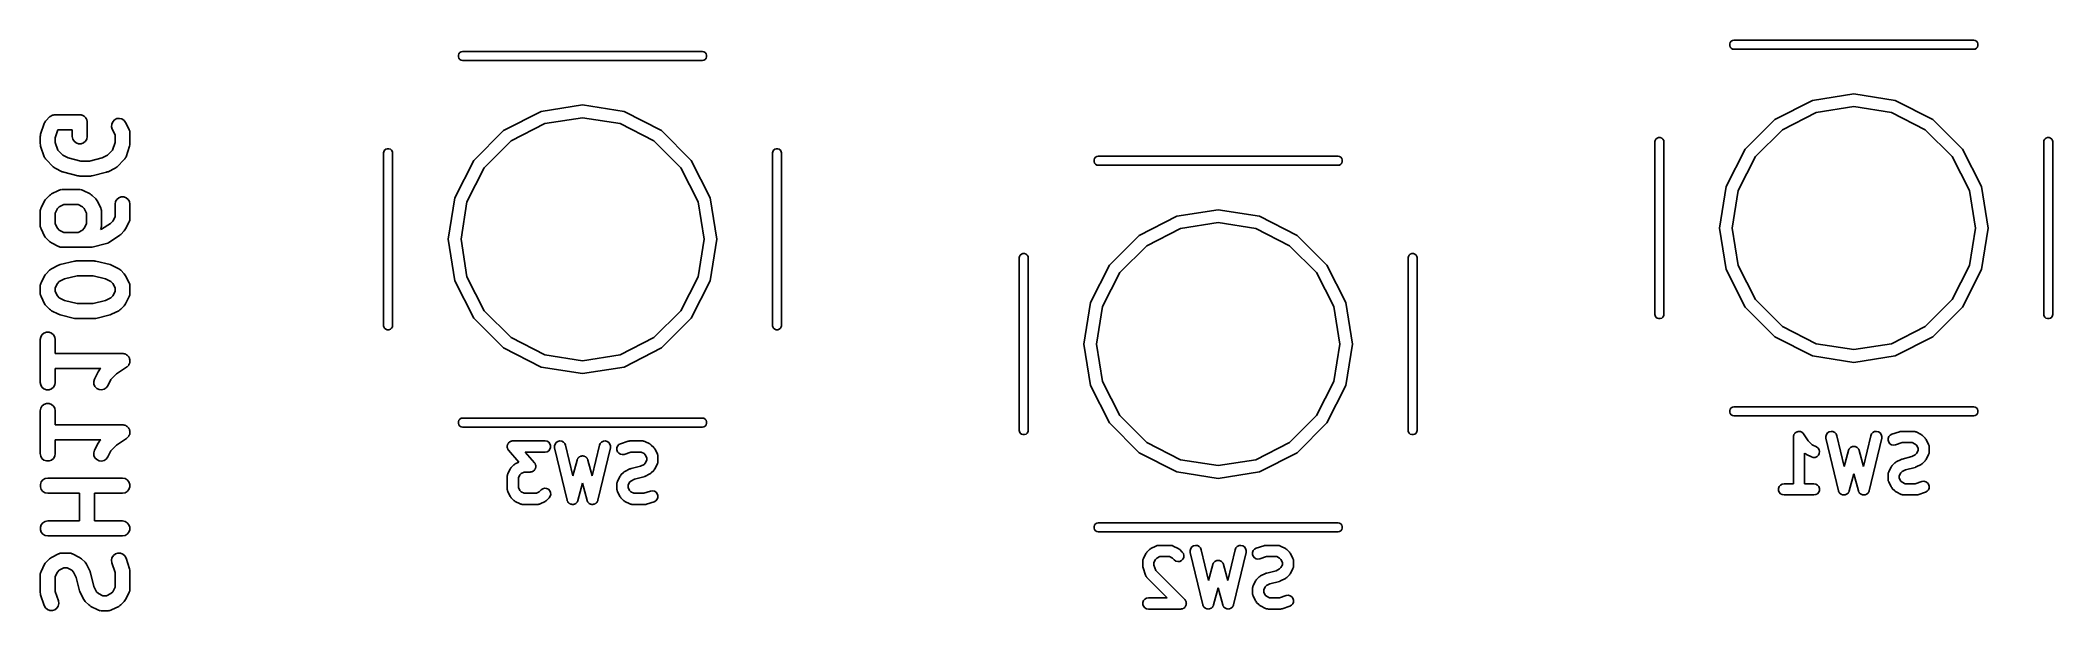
# Model space of a CAD drawing. Extents: x 53.9 to 85.1, y -80.4 to -47.1.
# Drawn here: x 53.93 to 80.84, y -80.42 to -72.8 of the extents above.
import ezdxf

# ---------------------------------------------------------------- set-up
doc = ezdxf.new("R2010")
doc.units = 0
doc.header["$MEASUREMENT"] = 0
doc.layers.add('BLACK', color=7, linetype='CONTINUOUS')

msp = doc.modelspace()

# ---------------------------------------------------------------- linework, layer by layer
at = {"layer": 'BLACK', "linetype": 'CONTINUOUS'}
for p, q in [((76.522, -72.8494), (76.5292, -72.8295)), ((76.522, -72.8706), (76.522, -72.8494)), ((76.5292, -72.8905), (76.522, -72.8706)), ((76.5292, -72.8295), (76.5428, -72.8133)), ((76.5428, -72.9067), (76.5292, -72.8905)), ((76.5428, -72.8133), (76.5612, -72.8027)), ((76.5612, -72.9173), (76.5428, -72.9067)), ((76.5612, -72.8027), (76.5768, -72.8)), ((76.5768, -72.92), (76.5612, -72.9173)), ((76.5768, -72.8), (79.7872, -72.8)), ((79.7872, -72.92), (76.5768, -72.92)), ((79.7872, -72.8), (79.8028, -72.8027)), ((79.8028, -72.9173), (79.7872, -72.92)), ((79.8028, -72.8027), (79.8212, -72.8133)), ((79.8212, -72.9067), (79.8028, -72.9173)), ((79.8212, -72.8133), (79.8348, -72.8295)), ((79.8348, -72.8905), (79.8212, -72.9067)), ((79.8348, -72.8295), (79.842, -72.8494)), ((79.842, -72.8706), (79.8348, -72.8905)), ((79.842, -72.8494), (79.842, -72.8706)), ((59.522, -72.9994), (59.5292, -72.9795)), ((59.522, -73.0206), (59.522, -72.9994)), ((59.5292, -73.0405), (59.522, -73.0206)), ((59.5292, -72.9795), (59.5428, -72.9633)), ((59.5428, -73.0567), (59.5292, -73.0405)), ((59.5428, -72.9633), (59.5612, -72.9527)), ((59.5612, -73.0673), (59.5428, -73.0567)), ((59.5612, -72.9527), (59.5768, -72.95)), ((59.5768, -73.07), (59.5612, -73.0673)), ((59.5768, -72.95), (62.7872, -72.95)), ((62.7872, -73.07), (59.5768, -73.07)), ((62.7872, -72.95), (62.8028, -72.9527)), ((62.8028, -73.0673), (62.7872, -73.07)), ((62.8028, -72.9527), (62.8212, -72.9633)), ((62.8212, -73.0567), (62.8028, -73.0673)), ((62.8212, -72.9633), (62.8348, -72.9795)), ((62.8348, -73.0405), (62.8212, -73.0567)), ((62.8348, -72.9795), (62.842, -72.9994)), ((62.842, -73.0206), (62.8348, -73.0405)), ((62.842, -72.9994), (62.842, -73.0206)), ((60.6273, -73.7529), (61.182, -73.665)), ((61.182, -73.665), (61.7367, -73.7529)), ((77.1269, -73.8578), (77.6273, -73.6029)), ((77.6273, -73.6029), (78.182, -73.515)), ((78.182, -73.685), (77.6798, -73.7645)), ((78.182, -73.515), (78.7367, -73.6029)), ((78.6842, -73.7645), (78.182, -73.685)), ((78.7367, -73.6029), (79.2371, -73.8578)), ((53.9358, -74.0548), (53.9834, -73.9119)), ((53.9834, -73.9119), (53.9861, -73.9069)), ((53.9861, -73.9069), (53.9876, -73.9013)), ((53.9876, -73.9013), (53.9943, -73.8917)), ((53.9943, -73.8917), (53.9999, -73.8814)), ((53.9999, -73.8814), (54.0042, -73.8776)), ((54.0042, -73.8776), (54.0075, -73.8729)), ((54.0075, -73.8729), (54.0551, -73.8252)), ((54.0551, -73.8252), (54.0587, -73.8227)), ((54.0587, -73.8227), (54.0616, -73.8193)), ((54.0616, -73.8193), (54.0729, -73.8128)), ((54.0729, -73.8128), (54.0836, -73.8053)), ((54.0836, -73.8053), (54.0878, -73.8042)), ((54.0878, -73.8042), (54.0917, -73.802)), ((54.0917, -73.802), (54.1045, -73.7997)), ((54.1045, -73.7997), (54.1171, -73.7963)), ((54.1171, -73.7963), (54.1215, -73.7967)), ((54.1215, -73.7967), (54.1259, -73.796)), ((54.1259, -73.796), (54.4592, -73.796)), ((54.1656, -73.9976), (54.1306, -74.1027)), ((54.1673, -73.996), (54.1656, -73.9976)), ((54.3592, -73.996), (54.1673, -73.996)), ((54.3592, -74.0864), (54.3592, -73.996)), ((54.4592, -73.796), (54.4678, -73.7975)), ((54.4678, -73.7975), (54.4766, -73.7975)), ((54.4766, -73.7975), (54.4848, -73.8005)), ((54.4848, -73.8005), (54.4934, -73.802)), ((54.4934, -73.802), (54.501, -73.8064)), ((54.501, -73.8064), (54.5092, -73.8093)), ((54.5092, -73.8093), (54.5159, -73.815)), ((54.5159, -73.815), (54.5235, -73.8193)), ((54.5235, -73.8193), (54.5291, -73.826)), ((54.5291, -73.826), (54.5358, -73.8317)), ((54.5358, -73.8317), (54.5402, -73.8392)), ((54.5402, -73.8392), (54.5458, -73.846)), ((54.5458, -73.846), (54.5488, -73.8542)), ((54.5488, -73.8542), (54.5532, -73.8618)), ((54.5532, -73.8618), (54.5547, -73.8704)), ((54.5547, -73.8704), (54.5577, -73.8786)), ((54.5577, -73.8786), (54.5577, -73.8873)), ((54.5577, -73.8873), (54.5592, -73.896)), ((54.5592, -73.896), (54.5592, -74.0864)), ((54.8837, -73.955), (54.8857, -73.9203)), ((54.8936, -73.9883), (54.8837, -73.955)), ((54.8857, -73.9203), (54.8995, -73.8885)), ((54.9306, -74.0624), (54.8936, -73.9883)), ((54.8995, -73.8885), (54.9234, -73.8633)), ((54.9234, -73.8633), (54.9545, -73.8477)), ((54.9545, -73.8477), (54.989, -73.8438)), ((54.989, -73.8438), (55.0228, -73.8518)), ((55.0228, -73.8518), (55.0518, -73.871)), ((55.0518, -73.871), (55.0724, -73.8988)), ((55.0724, -73.8988), (55.1201, -73.9941)), ((55.1201, -73.9941), (55.1217, -73.9996)), ((55.1217, -73.9996), (55.1246, -74.0046)), ((55.1246, -74.0046), (55.1266, -74.0161)), ((60.1269, -74.0078), (60.6273, -73.7529)), ((60.6798, -73.9145), (60.2268, -74.1453)), ((61.182, -73.835), (60.6798, -73.9145)), ((61.6842, -73.9145), (61.182, -73.835)), ((62.1372, -74.1453), (61.6842, -73.9145)), ((61.7367, -73.7529), (62.2371, -74.0078)), ((76.7298, -74.2549), (77.1269, -73.8578)), ((77.2268, -73.9953), (76.8673, -74.3548)), ((77.6798, -73.7645), (77.2268, -73.9953)), ((79.1372, -73.9953), (78.6842, -73.7645)), ((79.4967, -74.3548), (79.1372, -73.9953)), ((79.2371, -73.8578), (79.6342, -74.2549)), ((53.9306, -74.0864), (53.9334, -74.0706)), ((53.9306, -74.1817), (53.9306, -74.0864)), ((53.9334, -74.1975), (53.9306, -74.1817)), ((53.9334, -74.0706), (53.9358, -74.0548)), ((53.9358, -74.2133), (53.9334, -74.1975)), ((53.9834, -74.3561), (53.9358, -74.2133)), ((54.1306, -74.1027), (54.1306, -74.1654)), ((54.1306, -74.1654), (54.1656, -74.2705)), ((54.1656, -74.2705), (54.2327, -74.3376)), ((54.3652, -74.1206), (54.3592, -74.0864)), ((54.3826, -74.1507), (54.3652, -74.1206)), ((54.4092, -74.173), (54.3826, -74.1507)), ((54.4418, -74.1849), (54.4092, -74.173)), ((54.4766, -74.1849), (54.4418, -74.1849)), ((54.5092, -74.173), (54.4766, -74.1849)), ((54.5358, -74.1507), (54.5092, -74.173)), ((54.5532, -74.1206), (54.5358, -74.1507)), ((54.5592, -74.0864), (54.5532, -74.1206)), ((54.8285, -74.3376), (54.8956, -74.2705)), ((54.8956, -74.2705), (54.9306, -74.1654)), ((54.9306, -74.1654), (54.9306, -74.0624)), ((55.1255, -74.2133), (55.0779, -74.3561)), ((55.1278, -74.1975), (55.1255, -74.2133)), ((55.1266, -74.0161), (55.13, -74.0274)), ((55.1306, -74.1817), (55.1278, -74.1975)), ((55.13, -74.0274), (55.1296, -74.0331)), ((55.1296, -74.0331), (55.1306, -74.0388)), ((55.1306, -74.0388), (55.1306, -74.1817)), ((58.5247, -74.2892), (58.5353, -74.2708)), ((58.5353, -74.2708), (58.5515, -74.2572)), ((58.5515, -74.2572), (58.5714, -74.25)), ((58.5714, -74.25), (58.5926, -74.25)), ((58.5926, -74.25), (58.6125, -74.2572)), ((58.6125, -74.2572), (58.6287, -74.2708)), ((58.6287, -74.2708), (58.6393, -74.2892)), ((59.7298, -74.4049), (60.1269, -74.0078)), ((60.2268, -74.1453), (59.8673, -74.5048)), ((62.4967, -74.5048), (62.1372, -74.1453)), ((62.2371, -74.0078), (62.6342, -74.4049)), ((63.7248, -74.2892), (63.7353, -74.2708)), ((63.7353, -74.2708), (63.7515, -74.2572)), ((63.7515, -74.2572), (63.7714, -74.25)), ((63.7714, -74.25), (63.7926, -74.25)), ((63.7926, -74.25), (63.8125, -74.2572)), ((63.8125, -74.2572), (63.8287, -74.2708)), ((63.8287, -74.2708), (63.8393, -74.2892)), ((75.522, -74.1548), (75.5247, -74.1392)), ((75.522, -76.4652), (75.522, -74.1548)), ((75.5247, -74.1392), (75.5353, -74.1208)), ((75.5353, -74.1208), (75.5515, -74.1072)), ((75.5515, -74.1072), (75.5714, -74.1)), ((75.5714, -74.1), (75.5926, -74.1)), ((75.5926, -74.1), (75.6125, -74.1072)), ((75.6125, -74.1072), (75.6287, -74.1208)), ((75.6287, -74.1208), (75.6393, -74.1392)), ((75.6393, -74.1392), (75.642, -74.1548)), ((75.642, -74.1548), (75.642, -76.4652)), ((76.4749, -74.7553), (76.7298, -74.2549)), ((79.6342, -74.2549), (79.8891, -74.7553)), ((80.722, -74.1548), (80.7248, -74.1392)), ((80.722, -76.4652), (80.722, -74.1548)), ((80.7248, -74.1392), (80.7353, -74.1208)), ((80.7353, -74.1208), (80.7515, -74.1072)), ((80.7515, -74.1072), (80.7714, -74.1)), ((80.7714, -74.1), (80.7926, -74.1)), ((80.7926, -74.1), (80.8125, -74.1072)), ((80.8125, -74.1072), (80.8287, -74.1208)), ((80.8287, -74.1208), (80.8393, -74.1392)), ((80.8393, -74.1392), (80.842, -74.1548)), ((80.842, -74.1548), (80.842, -76.4652)), ((53.9861, -74.3612), (53.9834, -74.3561)), ((53.9876, -74.3668), (53.9861, -74.3612)), ((53.9943, -74.3764), (53.9876, -74.3668)), ((53.9999, -74.3867), (53.9943, -74.3764)), ((54.0042, -74.3905), (53.9999, -74.3867)), ((54.0075, -74.3952), (54.0042, -74.3905)), ((54.1028, -74.4905), (54.0075, -74.3952)), ((54.1159, -74.4997), (54.1028, -74.4905)), ((54.1288, -74.5092), (54.1159, -74.4997)), ((54.224, -74.5568), (54.1288, -74.5092)), ((54.2327, -74.3376), (54.3036, -74.373)), ((54.3036, -74.373), (54.4715, -74.415)), ((54.4715, -74.415), (54.5897, -74.415)), ((54.5897, -74.415), (54.7576, -74.373)), ((54.7576, -74.373), (54.8285, -74.3376)), ((54.9325, -74.5092), (54.8372, -74.5568)), ((54.9453, -74.4997), (54.9325, -74.5092)), ((54.9585, -74.4905), (54.9453, -74.4997)), ((55.0537, -74.3952), (54.9585, -74.4905)), ((55.057, -74.3905), (55.0537, -74.3952)), ((55.0613, -74.3867), (55.057, -74.3905)), ((55.0669, -74.3764), (55.0613, -74.3867)), ((55.0736, -74.3668), (55.0669, -74.3764)), ((55.0751, -74.3612), (55.0736, -74.3668)), ((55.0779, -74.3561), (55.0751, -74.3612)), ((58.522, -74.3048), (58.5247, -74.2892)), ((58.522, -76.6152), (58.522, -74.3048)), ((58.6393, -74.2892), (58.642, -74.3048)), ((58.642, -74.3048), (58.642, -76.6152)), ((59.4749, -74.9053), (59.7298, -74.4049)), ((59.8673, -74.5048), (59.6365, -74.9578)), ((62.7275, -74.9578), (62.4967, -74.5048)), ((62.6342, -74.4049), (62.8891, -74.9053)), ((63.722, -74.3048), (63.7248, -74.2892)), ((63.722, -76.6152), (63.722, -74.3048)), ((63.8393, -74.2892), (63.842, -74.3048)), ((63.842, -74.3048), (63.842, -76.6152)), ((68.022, -74.3994), (68.0292, -74.3795)), ((68.022, -74.4206), (68.022, -74.3994)), ((68.0292, -74.4405), (68.022, -74.4206)), ((68.0292, -74.3795), (68.0428, -74.3633)), ((68.0428, -74.4567), (68.0292, -74.4405)), ((68.0428, -74.3633), (68.0612, -74.3527)), ((68.0612, -74.4673), (68.0428, -74.4567)), ((68.0612, -74.3527), (68.0768, -74.35)), ((68.0768, -74.47), (68.0612, -74.4673)), ((68.0768, -74.35), (71.2872, -74.35)), ((71.2872, -74.47), (68.0768, -74.47)), ((71.2872, -74.35), (71.3028, -74.3527)), ((71.3028, -74.4673), (71.2872, -74.47)), ((71.3028, -74.3527), (71.3212, -74.3633)), ((71.3212, -74.4567), (71.3028, -74.4673)), ((71.3212, -74.3633), (71.3348, -74.3795)), ((71.3348, -74.4405), (71.3212, -74.4567)), ((71.3348, -74.3795), (71.342, -74.3994)), ((71.342, -74.4206), (71.3348, -74.4405)), ((71.342, -74.3994), (71.342, -74.4206)), ((76.8673, -74.3548), (76.6365, -74.8078)), ((79.7275, -74.8078), (79.4967, -74.3548)), ((54.0811, -74.8541), (54.1764, -74.8065)), ((54.1764, -74.8065), (54.1819, -74.8049)), ((54.1819, -74.8049), (54.1869, -74.802)), ((54.1869, -74.802), (54.1984, -74.7999)), ((54.1984, -74.7999), (54.2097, -74.7966)), ((54.2097, -74.7966), (54.2154, -74.797)), ((54.2154, -74.797), (54.2211, -74.796)), ((54.2211, -74.796), (54.4592, -74.796)), ((54.2345, -74.5599), (54.224, -74.5568)), ((54.2445, -74.5644), (54.2345, -74.5599)), ((54.4349, -74.612), (54.2445, -74.5644)), ((54.4471, -74.6129), (54.4349, -74.612)), ((54.4592, -74.615), (54.4471, -74.6129)), ((54.602, -74.615), (54.4592, -74.615)), ((54.4592, -74.796), (54.4649, -74.797)), ((54.4649, -74.797), (54.4706, -74.7966)), ((54.4706, -74.7966), (54.4819, -74.7999)), ((54.4819, -74.7999), (54.4934, -74.802)), ((54.4934, -74.802), (54.4984, -74.8049)), ((54.4984, -74.8049), (54.5039, -74.8065)), ((54.5039, -74.8065), (54.5991, -74.8541)), ((54.6141, -74.6129), (54.602, -74.615)), ((54.6263, -74.612), (54.6141, -74.6129)), ((54.8168, -74.5644), (54.6263, -74.612)), ((54.8268, -74.5599), (54.8168, -74.5644)), ((54.8372, -74.5568), (54.8268, -74.5599)), ((76.387, -75.31), (76.4749, -74.7553)), ((76.6365, -74.8078), (76.557, -75.31)), ((79.807, -75.31), (79.7275, -74.8078)), ((79.8891, -74.7553), (79.977, -75.31)), ((53.9306, -75.0864), (53.9316, -75.0807)), ((53.9313, -75.075), (53.9346, -75.0638)), ((53.9316, -75.0807), (53.9313, -75.075)), ((53.9346, -75.0638), (53.9367, -75.0522)), ((53.9367, -75.0522), (53.9395, -75.0472)), ((53.9395, -75.0472), (53.9412, -75.0417)), ((53.9412, -75.0417), (53.9888, -74.9465)), ((53.9888, -74.9465), (53.9983, -74.9336)), ((53.9983, -74.9336), (54.0075, -74.9205)), ((54.0075, -74.9205), (54.0551, -74.8729)), ((54.0551, -74.8729), (54.0683, -74.8637)), ((54.0683, -74.8637), (54.0811, -74.8541)), ((54.1604, -75.0504), (54.1306, -75.11)), ((54.1851, -75.0258), (54.1604, -75.0504)), ((54.2447, -74.996), (54.1851, -75.0258)), ((54.4356, -74.996), (54.2447, -74.996)), ((54.4952, -75.0258), (54.4356, -74.996)), ((54.5199, -75.0504), (54.4952, -75.0258)), ((54.5497, -75.11), (54.5199, -75.0504)), ((54.5991, -74.8541), (54.612, -74.8637)), ((54.612, -74.8637), (54.6251, -74.8729)), ((54.6251, -74.8729), (54.6728, -74.9205)), ((54.6728, -74.9205), (54.6819, -74.9336)), ((54.6819, -74.9336), (54.6915, -74.9465)), ((54.6915, -74.9465), (54.7391, -75.0417)), ((54.7391, -75.0417), (54.7408, -75.0472)), ((54.7408, -75.0472), (54.7436, -75.0522)), ((54.7436, -75.0522), (54.7457, -75.0638)), ((54.7457, -75.0638), (54.749, -75.075)), ((54.749, -75.075), (54.7487, -75.0807)), ((54.7487, -75.0807), (54.7497, -75.0864)), ((54.9306, -74.9912), (54.9367, -74.957)), ((54.9306, -75.1581), (54.9306, -74.9912)), ((54.9367, -74.957), (54.954, -74.9269)), ((54.954, -74.9269), (54.9806, -74.9046)), ((54.9806, -74.9046), (55.0133, -74.8927)), ((55.0133, -74.8927), (55.048, -74.8927)), ((55.048, -74.8927), (55.0806, -74.9046)), ((55.0806, -74.9046), (55.1072, -74.9269)), ((55.1072, -74.9269), (55.1246, -74.957)), ((55.1246, -74.957), (55.1306, -74.9912)), ((55.1306, -74.9912), (55.1306, -75.1817)), ((59.387, -75.46), (59.4749, -74.9053)), ((59.6365, -74.9578), (59.557, -75.46)), ((62.807, -75.46), (62.7275, -74.9578)), ((62.8891, -74.9053), (62.977, -75.46)), ((69.1273, -75.1529), (69.682, -75.065)), ((69.682, -75.065), (70.2367, -75.1529)), ((53.9306, -75.2769), (53.9306, -75.0864)), ((53.9316, -75.2826), (53.9306, -75.2769)), ((53.9313, -75.2883), (53.9316, -75.2826)), ((53.9346, -75.2996), (53.9313, -75.2883)), ((53.9367, -75.3111), (53.9346, -75.2996)), ((53.9395, -75.3161), (53.9367, -75.3111)), ((53.9412, -75.3216), (53.9395, -75.3161)), ((53.9888, -75.4169), (53.9412, -75.3216)), ((54.1306, -75.11), (54.1306, -75.2533)), ((54.1306, -75.2533), (54.1604, -75.3129)), ((54.1604, -75.3129), (54.1851, -75.3376)), ((54.1851, -75.3376), (54.2447, -75.3674)), ((54.4356, -75.3674), (54.4952, -75.3376)), ((54.4952, -75.3376), (54.5199, -75.3129)), ((54.5199, -75.3129), (54.5497, -75.2533)), ((54.5497, -75.2533), (54.5497, -75.11)), ((54.7391, -75.3216), (54.7343, -75.3312)), ((54.7343, -75.3312), (54.7515, -75.3269)), ((54.7408, -75.3161), (54.7391, -75.3216)), ((54.7436, -75.3111), (54.7408, -75.3161)), ((54.7457, -75.2996), (54.7436, -75.3111)), ((54.749, -75.2883), (54.7457, -75.2996)), ((54.7497, -75.2769), (54.7487, -75.2826)), ((54.7487, -75.2826), (54.749, -75.2883)), ((54.7497, -75.0864), (54.7497, -75.2769)), ((54.7515, -75.3269), (54.8717, -75.2468)), ((54.8717, -75.2468), (54.9008, -75.2177)), ((54.9008, -75.2177), (54.9306, -75.1581)), ((55.0537, -75.3476), (55.0061, -75.3952)), ((55.0629, -75.3345), (55.0537, -75.3476)), ((55.0724, -75.3216), (55.0629, -75.3345)), ((55.1201, -75.2264), (55.0724, -75.3216)), ((55.1217, -75.2209), (55.1201, -75.2264)), ((55.1246, -75.2159), (55.1217, -75.2209)), ((55.1266, -75.2043), (55.1246, -75.2159)), ((55.13, -75.1931), (55.1266, -75.2043)), ((55.1306, -75.1817), (55.1296, -75.1873)), ((55.1296, -75.1873), (55.13, -75.1931)), ((68.6269, -75.4078), (69.1273, -75.1529)), ((69.1798, -75.3145), (68.7268, -75.5453)), ((69.682, -75.235), (69.1798, -75.3145)), ((70.1842, -75.3145), (69.682, -75.235)), ((70.6372, -75.5453), (70.1842, -75.3145)), ((70.2367, -75.1529), (70.7371, -75.4078)), ((76.4749, -75.8647), (76.387, -75.31)), ((76.557, -75.31), (76.6365, -75.8122)), ((79.7275, -75.8122), (79.807, -75.31)), ((79.977, -75.31), (79.8891, -75.8647)), ((53.9983, -75.4297), (53.9888, -75.4169)), ((54.0075, -75.4429), (53.9983, -75.4297)), ((54.0551, -75.4905), (54.0075, -75.4429)), ((54.0683, -75.4997), (54.0551, -75.4905)), ((54.0811, -75.5092), (54.0683, -75.4997)), ((54.1764, -75.5568), (54.0811, -75.5092)), ((54.1819, -75.5585), (54.1764, -75.5568)), ((54.1869, -75.5613), (54.1819, -75.5585)), ((54.1984, -75.5634), (54.1869, -75.5613)), ((54.2097, -75.5667), (54.1984, -75.5634)), ((54.2154, -75.5664), (54.2097, -75.5667)), ((54.2211, -75.5674), (54.2154, -75.5664)), ((54.602, -75.5674), (54.2211, -75.5674)), ((54.2447, -75.3674), (54.4356, -75.3674)), ((54.6141, -75.5653), (54.602, -75.5674)), ((54.6263, -75.5644), (54.6141, -75.5653)), ((54.8168, -75.5168), (54.6263, -75.5644)), ((54.8323, -75.5099), (54.8168, -75.5168)), ((54.848, -75.503), (54.8323, -75.5099)), ((54.9908, -75.4077), (54.848, -75.503)), ((54.998, -75.4009), (54.9908, -75.4077)), ((55.0061, -75.3952), (54.998, -75.4009)), ((59.4749, -76.0147), (59.387, -75.46)), ((59.557, -75.46), (59.6365, -75.9622)), ((62.7275, -75.9622), (62.807, -75.46)), ((62.977, -75.46), (62.8891, -76.0147)), ((68.2298, -75.8049), (68.6269, -75.4078)), ((68.7268, -75.5453), (68.3673, -75.9048)), ((70.9967, -75.9048), (70.6372, -75.5453)), ((70.7371, -75.4078), (71.1342, -75.8049)), ((54.0075, -75.9205), (54.0551, -75.8729)), ((54.0551, -75.8729), (54.0683, -75.8637)), ((54.0683, -75.8637), (54.0811, -75.8541)), ((54.0811, -75.8541), (54.1764, -75.8065)), ((54.1764, -75.8065), (54.1869, -75.8034)), ((54.1869, -75.8034), (54.1968, -75.7989)), ((54.1968, -75.7989), (54.3873, -75.7513)), ((54.3873, -75.7513), (54.3995, -75.7505)), ((54.3995, -75.7505), (54.4116, -75.7483)), ((54.4116, -75.7483), (54.6497, -75.7483)), ((54.6497, -75.7483), (54.6617, -75.7505)), ((54.6617, -75.7505), (54.6739, -75.7513)), ((54.6739, -75.7513), (54.8644, -75.7989)), ((54.8644, -75.7989), (54.8744, -75.8034)), ((54.8744, -75.8034), (54.8849, -75.8065)), ((54.8849, -75.8065), (54.9801, -75.8541)), ((54.9801, -75.8541), (54.993, -75.8637)), ((54.993, -75.8637), (55.0061, -75.8729)), ((55.0061, -75.8729), (55.0537, -75.9205)), ((67.022, -75.7048), (67.0247, -75.6892)), ((67.022, -78.0152), (67.022, -75.7048)), ((67.0247, -75.6892), (67.0353, -75.6708)), ((67.0353, -75.6708), (67.0515, -75.6572)), ((67.0515, -75.6572), (67.0714, -75.65)), ((67.0714, -75.65), (67.0926, -75.65)), ((67.0926, -75.65), (67.1125, -75.6572)), ((67.1125, -75.6572), (67.1287, -75.6708)), ((67.1287, -75.6708), (67.1393, -75.6892)), ((67.1393, -75.6892), (67.142, -75.7048)), ((67.142, -75.7048), (67.142, -78.0152)), ((67.9749, -76.3053), (68.2298, -75.8049)), ((71.1342, -75.8049), (71.3891, -76.3053)), ((72.222, -75.7048), (72.2248, -75.6892)), ((72.222, -78.0152), (72.222, -75.7048)), ((72.2248, -75.6892), (72.2353, -75.6708)), ((72.2353, -75.6708), (72.2515, -75.6572)), ((72.2515, -75.6572), (72.2714, -75.65)), ((72.2714, -75.65), (72.2926, -75.65)), ((72.2926, -75.65), (72.3125, -75.6572)), ((72.3125, -75.6572), (72.3287, -75.6708)), ((72.3287, -75.6708), (72.3393, -75.6892)), ((72.3393, -75.6892), (72.342, -75.7048)), ((72.342, -75.7048), (72.342, -78.0152)), ((76.7298, -76.3651), (76.4749, -75.8647)), ((76.6365, -75.8122), (76.8673, -76.2652)), ((79.4967, -76.2652), (79.7275, -75.8122)), ((79.8891, -75.8647), (79.6342, -76.3651)), ((53.9306, -76.0864), (53.9316, -76.0807)), ((53.9306, -76.1817), (53.9306, -76.0864)), ((53.9313, -76.075), (53.9346, -76.0638)), ((53.9316, -76.0807), (53.9313, -76.075)), ((53.9346, -76.0638), (53.9367, -76.0522)), ((53.9367, -76.0522), (53.9395, -76.0472)), ((53.9395, -76.0472), (53.9412, -76.0417)), ((53.9412, -76.0417), (53.9888, -75.9465)), ((53.9888, -75.9465), (53.9983, -75.9336)), ((53.9983, -75.9336), (54.0075, -75.9205)), ((54.1604, -76.0504), (54.1306, -76.11)), ((54.1306, -76.11), (54.1306, -76.1581)), ((54.1306, -76.1581), (54.1604, -76.2177)), ((54.1851, -76.0258), (54.1604, -76.0504)), ((54.256, -75.9903), (54.1851, -76.0258)), ((54.4239, -75.9483), (54.256, -75.9903)), ((54.6374, -75.9483), (54.4239, -75.9483)), ((54.8052, -75.9903), (54.6374, -75.9483)), ((54.8761, -76.0258), (54.8052, -75.9903)), ((54.9008, -76.0504), (54.8761, -76.0258)), ((54.9306, -76.11), (54.9008, -76.0504)), ((54.9008, -76.2177), (54.9306, -76.1581)), ((54.9306, -76.1581), (54.9306, -76.11)), ((55.0537, -75.9205), (55.0629, -75.9336)), ((55.0629, -75.9336), (55.0724, -75.9465)), ((55.0724, -75.9465), (55.1201, -76.0417)), ((55.1201, -76.0417), (55.1217, -76.0472)), ((55.1217, -76.0472), (55.1246, -76.0522)), ((55.1246, -76.0522), (55.1266, -76.0638)), ((55.1266, -76.0638), (55.13, -76.075)), ((55.13, -76.075), (55.1296, -76.0807)), ((55.1296, -76.0807), (55.1306, -76.0864)), ((55.1306, -76.0864), (55.1306, -76.1817)), ((59.7298, -76.5151), (59.4749, -76.0147)), ((59.6365, -75.9622), (59.8673, -76.4152)), ((62.4967, -76.4152), (62.7275, -75.9622)), ((62.8891, -76.0147), (62.6342, -76.5151)), ((68.3673, -75.9048), (68.1365, -76.3578)), ((71.2275, -76.3578), (70.9967, -75.9048)), ((53.9316, -76.1873), (53.9306, -76.1817)), ((53.9313, -76.1931), (53.9316, -76.1873)), ((53.9346, -76.2043), (53.9313, -76.1931)), ((53.9367, -76.2159), (53.9346, -76.2043)), ((53.9395, -76.2209), (53.9367, -76.2159)), ((53.9412, -76.2264), (53.9395, -76.2209)), ((53.9888, -76.3216), (53.9412, -76.2264)), ((53.9983, -76.3345), (53.9888, -76.3216)), ((54.0075, -76.3476), (53.9983, -76.3345)), ((54.0551, -76.3952), (54.0075, -76.3476)), ((54.0683, -76.4044), (54.0551, -76.3952)), ((54.0811, -76.414), (54.0683, -76.4044)), ((54.1764, -76.4616), (54.0811, -76.414)), ((54.1604, -76.2177), (54.1851, -76.2423)), ((54.1851, -76.2423), (54.256, -76.2778)), ((54.256, -76.2778), (54.4239, -76.3198)), ((54.4239, -76.3198), (54.6374, -76.3198)), ((54.6374, -76.3198), (54.8052, -76.2778)), ((54.8052, -76.2778), (54.8761, -76.2423)), ((54.8761, -76.2423), (54.9008, -76.2177)), ((54.9801, -76.414), (54.8849, -76.4616)), ((54.993, -76.4044), (54.9801, -76.414)), ((55.0061, -76.3952), (54.993, -76.4044)), ((55.0537, -76.3476), (55.0061, -76.3952)), ((55.0629, -76.3345), (55.0537, -76.3476)), ((55.0724, -76.3216), (55.0629, -76.3345)), ((55.1201, -76.2264), (55.0724, -76.3216)), ((55.1217, -76.2209), (55.1201, -76.2264)), ((55.1246, -76.2159), (55.1217, -76.2209)), ((55.1266, -76.2043), (55.1246, -76.2159)), ((55.13, -76.1931), (55.1266, -76.2043)), ((55.1306, -76.1817), (55.1296, -76.1873)), ((55.1296, -76.1873), (55.13, -76.1931)), ((59.8673, -76.4152), (60.2268, -76.7747)), ((62.1372, -76.7747), (62.4967, -76.4152)), ((67.887, -76.86), (67.9749, -76.3053)), ((68.1365, -76.3578), (68.057, -76.86)), ((71.307, -76.86), (71.2275, -76.3578)), ((71.3891, -76.3053), (71.477, -76.86)), ((77.1269, -76.7622), (76.7298, -76.3651)), ((76.8673, -76.2652), (77.2268, -76.6247)), ((79.1372, -76.6247), (79.4967, -76.2652)), ((79.6342, -76.3651), (79.2371, -76.7622)), ((54.1869, -76.4647), (54.1764, -76.4616)), ((54.1968, -76.4692), (54.1869, -76.4647)), ((54.3873, -76.5168), (54.1968, -76.4692)), ((54.3995, -76.5176), (54.3873, -76.5168)), ((54.4116, -76.5198), (54.3995, -76.5176)), ((54.6497, -76.5198), (54.4116, -76.5198)), ((54.6617, -76.5176), (54.6497, -76.5198)), ((54.6739, -76.5168), (54.6617, -76.5176)), ((54.8644, -76.4692), (54.6739, -76.5168)), ((54.8744, -76.4647), (54.8644, -76.4692)), ((54.8849, -76.4616), (54.8744, -76.4647)), ((58.5247, -76.6308), (58.522, -76.6152)), ((58.5353, -76.6492), (58.5247, -76.6308)), ((58.5515, -76.6628), (58.5353, -76.6492)), ((58.5714, -76.67), (58.5515, -76.6628)), ((58.5926, -76.67), (58.5714, -76.67)), ((58.6125, -76.6628), (58.5926, -76.67)), ((58.6287, -76.6492), (58.6125, -76.6628)), ((58.6393, -76.6308), (58.6287, -76.6492)), ((58.642, -76.6152), (58.6393, -76.6308)), ((60.1269, -76.9122), (59.7298, -76.5151)), ((62.6342, -76.5151), (62.2371, -76.9122)), ((63.7247, -76.6308), (63.722, -76.6152)), ((63.7353, -76.6492), (63.7247, -76.6308)), ((63.7515, -76.6628), (63.7353, -76.6492)), ((63.7714, -76.67), (63.7515, -76.6628)), ((63.7926, -76.67), (63.7714, -76.67)), ((63.8125, -76.6628), (63.7926, -76.67)), ((63.8287, -76.6492), (63.8125, -76.6628)), ((63.8393, -76.6308), (63.8287, -76.6492)), ((63.842, -76.6152), (63.8393, -76.6308)), ((75.5247, -76.4808), (75.522, -76.4652)), ((75.5353, -76.4992), (75.5247, -76.4808)), ((75.5515, -76.5128), (75.5353, -76.4992)), ((75.5714, -76.52), (75.5515, -76.5128)), ((75.5926, -76.52), (75.5714, -76.52)), ((75.6125, -76.5128), (75.5926, -76.52)), ((75.6287, -76.4992), (75.6125, -76.5128)), ((75.6393, -76.4808), (75.6287, -76.4992)), ((75.642, -76.4652), (75.6393, -76.4808)), ((77.2268, -76.6247), (77.6798, -76.8555)), ((78.6842, -76.8555), (79.1372, -76.6247)), ((80.7247, -76.4808), (80.722, -76.4652)), ((80.7353, -76.4992), (80.7247, -76.4808)), ((80.7515, -76.5128), (80.7353, -76.4992)), ((80.7714, -76.52), (80.7515, -76.5128)), ((80.7926, -76.52), (80.7714, -76.52)), ((80.8125, -76.5128), (80.7926, -76.52)), ((80.8287, -76.4992), (80.8125, -76.5128)), ((80.8393, -76.4808), (80.8287, -76.4992)), ((80.842, -76.4652), (80.8393, -76.4808)), ((53.9306, -76.8007), (53.9367, -76.7665)), ((53.9306, -77.3721), (53.9306, -76.8007)), ((53.9367, -76.7665), (53.954, -76.7364)), ((53.954, -76.7364), (53.9806, -76.7141)), ((53.9806, -76.7141), (54.0133, -76.7022)), ((54.0133, -76.7022), (54.048, -76.7022)), ((54.048, -76.7022), (54.0806, -76.7141)), ((54.0806, -76.7141), (54.1072, -76.7364)), ((54.1072, -76.7364), (54.1246, -76.7665)), ((54.1246, -76.7665), (54.1306, -76.8007)), ((54.1306, -76.8007), (54.1306, -76.9864)), ((60.6273, -77.1671), (60.1269, -76.9122)), ((60.2268, -76.7747), (60.6798, -77.0055)), ((61.6842, -77.0055), (62.1372, -76.7747)), ((62.2371, -76.9122), (61.7367, -77.1671)), ((67.9749, -77.4147), (67.887, -76.86)), ((68.057, -76.86), (68.1365, -77.3622)), ((71.2275, -77.3622), (71.307, -76.86)), ((71.477, -76.86), (71.3891, -77.4147)), ((77.6273, -77.0171), (77.1269, -76.7622)), ((77.6798, -76.8555), (78.182, -76.935)), ((78.182, -76.935), (78.6842, -76.8555)), ((79.2371, -76.7622), (78.7367, -77.0171)), ((54.1306, -76.9864), (55.0306, -76.9864)), ((54.7416, -77.1864), (54.1306, -77.1864)), ((54.1306, -77.1864), (54.1306, -77.3721)), ((54.6555, -77.3274), (54.7031, -77.2322)), ((54.7031, -77.2322), (54.7126, -77.2193)), ((54.7126, -77.2193), (54.7218, -77.2062)), ((54.7218, -77.2062), (54.7416, -77.1864)), ((55.0861, -77.1696), (54.9515, -77.2594)), ((55.0306, -76.9864), (55.0361, -76.9874)), ((55.0361, -76.9874), (55.0416, -76.987)), ((55.0416, -76.987), (55.0531, -76.9904)), ((55.0531, -76.9904), (55.0648, -76.9925)), ((55.0648, -76.9925), (55.0696, -76.9952)), ((55.0696, -76.9952), (55.0749, -76.9968)), ((55.0749, -76.9968), (55.0846, -77.0039)), ((55.0846, -77.0039), (55.0949, -77.0098)), ((55.0901, -77.1658), (55.0861, -77.1696)), ((55.0949, -77.163), (55.0901, -77.1658)), ((55.0949, -77.0098), (55.0985, -77.0141)), ((55.1026, -77.1539), (55.0949, -77.163)), ((55.0985, -77.0141), (55.1029, -77.0174)), ((55.1112, -77.1456), (55.1026, -77.1539)), ((55.1029, -77.0174), (55.1096, -77.0273)), ((55.1096, -77.0273), (55.1172, -77.0364)), ((55.1137, -77.1407), (55.1112, -77.1456)), ((55.1172, -77.1364), (55.1137, -77.1407)), ((55.1172, -77.0364), (55.1191, -77.0416)), ((55.1213, -77.1252), (55.1172, -77.1364)), ((55.1191, -77.0416), (55.1222, -77.0462)), ((55.1266, -77.1145), (55.1213, -77.1252)), ((55.1222, -77.0462), (55.125, -77.0578)), ((55.125, -77.0578), (55.1291, -77.0691)), ((55.1272, -77.109), (55.1266, -77.1145)), ((55.1291, -77.1038), (55.1272, -77.109)), ((55.1291, -77.0691), (55.1291, -77.0746)), ((55.1291, -77.0746), (55.1304, -77.08)), ((55.1304, -77.08), (55.1291, -77.0919)), ((55.1291, -77.0919), (55.1291, -77.1038)), ((61.182, -77.255), (60.6273, -77.1671)), ((60.6798, -77.0055), (61.182, -77.085)), ((61.182, -77.085), (61.6842, -77.0055)), ((61.7367, -77.1671), (61.182, -77.255)), ((78.182, -77.105), (77.6273, -77.0171)), ((78.7367, -77.0171), (78.182, -77.105)), ((53.9367, -77.4063), (53.9306, -77.3721)), ((53.954, -77.4364), (53.9367, -77.4063)), ((53.9806, -77.4587), (53.954, -77.4364)), ((54.0133, -77.4706), (53.9806, -77.4587)), ((54.048, -77.4706), (54.0133, -77.4706)), ((54.0806, -77.4587), (54.048, -77.4706)), ((54.1072, -77.4364), (54.0806, -77.4587)), ((54.1246, -77.4063), (54.1072, -77.4364)), ((54.1306, -77.3721), (54.1246, -77.4063)), ((54.6456, -77.3607), (54.6555, -77.3274)), ((54.6476, -77.3954), (54.6456, -77.3607)), ((54.6615, -77.4272), (54.6476, -77.3954)), ((54.6853, -77.4525), (54.6615, -77.4272)), ((54.7164, -77.468), (54.6853, -77.4525)), ((54.7509, -77.472), (54.7164, -77.468)), ((54.7847, -77.4639), (54.7509, -77.472)), ((54.8137, -77.4448), (54.7847, -77.4639)), ((54.8343, -77.4169), (54.8137, -77.4448)), ((54.8747, -77.3361), (54.8343, -77.4169)), ((54.9515, -77.2594), (54.8747, -77.3361)), ((68.2298, -77.9151), (67.9749, -77.4147)), ((68.1365, -77.3622), (68.3673, -77.8152)), ((70.9967, -77.8152), (71.2275, -77.3622)), ((71.3891, -77.4147), (71.1342, -77.9151)), ((53.9306, -77.7531), (53.9367, -77.7189)), ((53.9306, -78.3245), (53.9306, -77.7531)), ((53.9367, -77.7189), (53.954, -77.6888)), ((53.954, -77.6888), (53.9806, -77.6665)), ((53.9806, -77.6665), (54.0133, -77.6546)), ((54.0133, -77.6546), (54.048, -77.6546)), ((54.048, -77.6546), (54.0806, -77.6665)), ((54.0806, -77.6665), (54.1072, -77.6888)), ((54.1072, -77.6888), (54.1246, -77.7189)), ((54.1246, -77.7189), (54.1306, -77.7531)), ((54.1306, -77.7531), (54.1306, -77.9388)), ((76.522, -77.7494), (76.5292, -77.7295)), ((76.522, -77.7706), (76.522, -77.7494)), ((76.5292, -77.7905), (76.522, -77.7706)), ((76.5292, -77.7295), (76.5428, -77.7133)), ((76.5428, -77.7133), (76.5612, -77.7027)), ((76.5612, -77.7027), (76.5768, -77.7)), ((76.5768, -77.7), (79.7872, -77.7)), ((79.7872, -77.7), (79.8028, -77.7027)), ((79.8028, -77.7027), (79.8212, -77.7133)), ((79.8212, -77.7133), (79.8348, -77.7295)), ((79.8348, -77.7295), (79.842, -77.7494)), ((79.842, -77.7706), (79.8348, -77.7905)), ((79.842, -77.7494), (79.842, -77.7706)), ((54.1306, -77.9388), (55.0306, -77.9388)), ((55.0306, -77.9388), (55.0361, -77.9398)), ((55.0361, -77.9398), (55.0416, -77.9394)), ((55.0416, -77.9394), (55.0531, -77.9428)), ((55.0531, -77.9428), (55.0648, -77.9448)), ((55.0648, -77.9448), (55.0696, -77.9476)), ((55.0696, -77.9476), (55.0749, -77.9492)), ((55.0749, -77.9492), (55.0846, -77.9562)), ((55.0846, -77.9562), (55.0949, -77.9622)), ((55.0949, -77.9622), (55.0985, -77.9664)), ((55.0985, -77.9664), (55.1029, -77.9697)), ((55.1029, -77.9697), (55.1096, -77.9797)), ((55.1096, -77.9797), (55.1172, -77.9888)), ((55.1172, -77.9888), (55.1191, -77.994)), ((55.1191, -77.994), (55.1222, -77.9986)), ((55.1222, -77.9986), (55.125, -78.0102)), ((55.125, -78.0102), (55.1291, -78.0214)), ((55.1291, -78.0214), (55.1291, -78.027)), ((55.1291, -78.027), (55.1304, -78.0324)), ((55.1304, -78.0324), (55.1291, -78.0442)), ((59.522, -77.8994), (59.5292, -77.8795)), ((59.522, -77.9206), (59.522, -77.8994)), ((59.5292, -77.9405), (59.522, -77.9206)), ((59.5292, -77.8795), (59.5428, -77.8633)), ((59.5428, -77.9567), (59.5292, -77.9405)), ((59.5428, -77.8633), (59.5612, -77.8527)), ((59.5612, -77.9673), (59.5428, -77.9567)), ((59.5612, -77.8527), (59.5768, -77.85)), ((59.5768, -77.97), (59.5612, -77.9673)), ((59.5768, -77.85), (62.7872, -77.85)), ((62.7872, -77.97), (59.5768, -77.97)), ((62.7872, -77.85), (62.8028, -77.8527)), ((62.8028, -77.9673), (62.7872, -77.97)), ((62.8028, -77.8527), (62.8212, -77.8633)), ((62.8212, -77.9567), (62.8028, -77.9673)), ((62.8212, -77.8633), (62.8348, -77.8795)), ((62.8348, -77.9405), (62.8212, -77.9567)), ((62.8348, -77.8795), (62.842, -77.8994)), ((62.842, -77.9206), (62.8348, -77.9405)), ((62.842, -77.8994), (62.842, -77.9206)), ((67.0247, -78.0308), (67.022, -78.0152)), ((67.0353, -78.0492), (67.0247, -78.0308)), ((67.1393, -78.0308), (67.1287, -78.0492)), ((67.142, -78.0152), (67.1393, -78.0308)), ((68.6269, -78.3122), (68.2298, -77.9151)), ((68.3673, -77.8152), (68.7268, -78.1747)), ((70.6372, -78.1747), (70.9967, -77.8152)), ((71.1342, -77.9151), (70.7371, -78.3122)), ((72.2247, -78.0308), (72.222, -78.0152)), ((72.2353, -78.0492), (72.2247, -78.0308)), ((72.3393, -78.0308), (72.3287, -78.0492)), ((72.342, -78.0152), (72.3393, -78.0308)), ((76.5428, -77.8067), (76.5292, -77.7905)), ((76.5612, -77.8173), (76.5428, -77.8067)), ((76.5768, -77.82), (76.5612, -77.8173)), ((79.7872, -77.82), (76.5768, -77.82)), ((77.4043, -78.0435), (77.4112, -78.0377)), ((77.4112, -78.0377), (77.4151, -78.0363)), ((77.4151, -78.0363), (77.4185, -78.034)), ((77.4185, -78.034), (77.4272, -78.0319)), ((77.4272, -78.0319), (77.4356, -78.0288)), ((77.4356, -78.0288), (77.4398, -78.0288)), ((77.4398, -78.0288), (77.4438, -78.0278)), ((77.4438, -78.0278), (77.4527, -78.0288)), ((77.4527, -78.0288), (77.4617, -78.0288)), ((77.4617, -78.0288), (77.4656, -78.0302)), ((77.4656, -78.0302), (77.4697, -78.0307)), ((77.4697, -78.0307), (77.4778, -78.0347)), ((77.4778, -78.0347), (77.4862, -78.0377)), ((77.4862, -78.0377), (77.4894, -78.0404)), ((77.4894, -78.0404), (77.4931, -78.0422)), ((77.4931, -78.0422), (77.4993, -78.0487)), ((77.8305, -78.0482), (77.8522, -78.0338)), ((77.8522, -78.0338), (77.8776, -78.0278)), ((77.8776, -78.0278), (77.9034, -78.0308)), ((77.9034, -78.0308), (77.9267, -78.0425)), ((77.9267, -78.0425), (77.9446, -78.0614)), ((78.4194, -78.0614), (78.4373, -78.0425)), ((78.4373, -78.0425), (78.4606, -78.0308)), ((78.4606, -78.0308), (78.4864, -78.0278)), ((78.4864, -78.0278), (78.5118, -78.0338)), ((78.5118, -78.0338), (78.5335, -78.0482)), ((78.6916, -78.0648), (78.7916, -78.0315)), ((78.7916, -78.0315), (78.8035, -78.0298)), ((78.8035, -78.0298), (78.8153, -78.0277)), ((78.8153, -78.0277), (78.982, -78.0277)), ((78.982, -78.0277), (78.9863, -78.0284)), ((78.9863, -78.0284), (78.9906, -78.0282)), ((78.9906, -78.0282), (78.999, -78.0307)), ((78.999, -78.0307), (79.0077, -78.0322)), ((79.0077, -78.0322), (79.0114, -78.0344)), ((79.0114, -78.0344), (79.0155, -78.0356)), ((79.0155, -78.0356), (79.0822, -78.0689)), ((79.8028, -77.8173), (79.7872, -77.82)), ((79.8212, -77.8067), (79.8028, -77.8173)), ((79.8348, -77.7905), (79.8212, -77.8067)), ((54.7416, -78.1388), (54.1306, -78.1388)), ((54.1306, -78.1388), (54.1306, -78.3245)), ((54.6456, -78.3131), (54.6555, -78.2798)), ((54.6555, -78.2798), (54.7031, -78.1846)), ((54.7031, -78.1846), (54.7126, -78.1717)), ((54.7126, -78.1717), (54.7218, -78.1586)), ((54.7218, -78.1586), (54.7416, -78.1388)), ((54.8747, -78.2885), (54.8343, -78.3692)), ((54.9515, -78.2118), (54.8747, -78.2885)), ((55.0861, -78.122), (54.9515, -78.2118)), ((55.0901, -78.1182), (55.0861, -78.122)), ((55.0949, -78.1154), (55.0901, -78.1182)), ((55.1026, -78.1063), (55.0949, -78.1154)), ((55.1112, -78.098), (55.1026, -78.1063)), ((55.1137, -78.0931), (55.1112, -78.098)), ((55.1172, -78.0888), (55.1137, -78.0931)), ((55.1213, -78.0776), (55.1172, -78.0888)), ((55.1266, -78.0669), (55.1213, -78.0776)), ((55.1272, -78.0614), (55.1266, -78.0669)), ((55.1291, -78.0562), (55.1272, -78.0614)), ((55.1291, -78.0442), (55.1291, -78.0562)), ((60.1737, -78.2312), (60.1748, -78.224)), ((60.1748, -78.2369), (60.1737, -78.2312)), ((60.1748, -78.2166), (60.1768, -78.2112)), ((60.1748, -78.224), (60.1748, -78.2166)), ((60.1748, -78.2427), (60.1748, -78.2369)), ((60.1773, -78.2496), (60.1748, -78.2427)), ((60.1768, -78.2112), (60.1777, -78.2055)), ((60.1787, -78.2568), (60.1773, -78.2496)), ((60.1777, -78.2055), (60.1812, -78.1991)), ((60.1817, -78.2617), (60.1787, -78.2568)), ((60.1812, -78.1991), (60.1837, -78.1922)), ((60.1837, -78.2672), (60.1817, -78.2617)), ((60.1837, -78.1922), (60.1874, -78.1877)), ((60.1884, -78.2728), (60.1837, -78.2672)), ((60.1874, -78.1877), (60.1902, -78.1827)), ((60.1922, -78.2791), (60.1884, -78.2728)), ((60.1902, -78.1827), (60.1957, -78.1778)), ((60.3312, -78.4379), (60.1922, -78.2791)), ((60.1957, -78.1778), (60.2005, -78.1722)), ((60.2005, -78.1722), (60.2055, -78.1693)), ((60.2055, -78.1693), (60.2098, -78.1655)), ((60.2098, -78.1655), (60.2167, -78.1629)), ((60.2167, -78.1629), (60.223, -78.1592)), ((60.223, -78.1592), (60.2287, -78.1582)), ((60.2287, -78.1582), (60.2341, -78.1561)), ((60.2341, -78.1561), (60.2414, -78.1559)), ((60.2414, -78.1559), (60.2487, -78.1547)), ((60.2487, -78.1547), (60.682, -78.1547)), ((60.682, -78.3047), (60.4139, -78.3047)), ((60.4139, -78.3047), (60.5384, -78.4469)), ((60.682, -78.1547), (60.7077, -78.1592)), ((60.7077, -78.3001), (60.682, -78.3047)), ((60.7077, -78.1592), (60.7302, -78.1722)), ((60.7302, -78.2871), (60.7077, -78.3001)), ((60.7302, -78.1722), (60.747, -78.1922)), ((60.747, -78.2672), (60.7302, -78.2871)), ((60.747, -78.1922), (60.7559, -78.2166)), ((60.7559, -78.2427), (60.747, -78.2672)), ((60.7559, -78.2166), (60.7559, -78.2427)), ((60.8075, -78.221), (60.8149, -78.1961)), ((60.809, -78.247), (60.8075, -78.221)), ((60.9757, -78.947), (60.809, -78.247)), ((60.8149, -78.1961), (60.8305, -78.1752)), ((60.8305, -78.1752), (60.8522, -78.1608)), ((60.8522, -78.1608), (60.8776, -78.1548)), ((60.8776, -78.1548), (60.9034, -78.1578)), ((60.9034, -78.1578), (60.9267, -78.1695)), ((60.9267, -78.1695), (60.9446, -78.1884)), ((60.9446, -78.1884), (60.955, -78.2123)), ((60.955, -78.2123), (61.0528, -78.6231)), ((61.3112, -78.6231), (61.409, -78.2123)), ((61.555, -78.247), (61.3883, -78.947)), ((61.409, -78.2123), (61.4194, -78.1884)), ((61.4194, -78.1884), (61.4373, -78.1695)), ((61.4373, -78.1695), (61.4606, -78.1578)), ((61.4606, -78.1578), (61.4864, -78.1548)), ((61.4864, -78.1548), (61.5118, -78.1608)), ((61.5118, -78.1608), (61.5335, -78.1752)), ((61.5335, -78.1752), (61.5491, -78.1961)), ((61.5491, -78.1961), (61.5565, -78.221)), ((61.5565, -78.221), (61.555, -78.247)), ((61.6411, -78.274), (61.6419, -78.248)), ((61.6494, -78.2987), (61.6411, -78.274)), ((61.6419, -78.248), (61.6514, -78.2237)), ((61.6656, -78.3191), (61.6494, -78.2987)), ((61.6514, -78.2237), (61.6687, -78.2043)), ((61.6687, -78.2043), (61.6916, -78.1918)), ((61.6916, -78.1918), (61.7916, -78.1585)), ((61.8275, -78.3047), (61.7391, -78.3342)), ((61.7916, -78.1585), (61.8035, -78.1568)), ((61.8035, -78.1568), (61.8153, -78.1547)), ((61.8153, -78.1547), (61.982, -78.1547)), ((61.9643, -78.3047), (61.8275, -78.3047)), ((62.0042, -78.3246), (61.9643, -78.3047)), ((61.982, -78.1547), (61.9863, -78.1554)), ((61.9863, -78.1554), (61.9906, -78.1552)), ((61.9906, -78.1552), (61.999, -78.1577)), ((61.999, -78.1577), (62.0077, -78.1592)), ((62.0077, -78.1592), (62.0114, -78.1614)), ((62.0114, -78.1614), (62.0155, -78.1626)), ((62.0155, -78.1626), (62.0822, -78.1959)), ((62.0822, -78.1959), (62.0919, -78.2031)), ((62.0919, -78.2031), (62.1017, -78.21)), ((62.1017, -78.21), (62.135, -78.2433)), ((62.135, -78.2433), (62.1419, -78.2531)), ((62.1419, -78.2531), (62.1491, -78.2628)), ((62.1491, -78.2628), (62.1824, -78.3295)), ((67.0515, -78.0628), (67.0353, -78.0492)), ((67.0714, -78.07), (67.0515, -78.0628)), ((67.0926, -78.07), (67.0714, -78.07)), ((67.1125, -78.0628), (67.0926, -78.07)), ((67.1287, -78.0492), (67.1125, -78.0628)), ((68.7268, -78.1747), (69.1798, -78.4055)), ((70.1842, -78.4055), (70.6372, -78.1747)), ((72.2515, -78.0628), (72.2353, -78.0492)), ((72.2714, -78.07), (72.2515, -78.0628)), ((72.2926, -78.07), (72.2714, -78.07)), ((72.3125, -78.0628), (72.2926, -78.07)), ((72.3287, -78.0492), (72.3125, -78.0628)), ((77.3737, -78.1027), (77.3744, -78.0986)), ((77.3737, -78.7277), (77.3737, -78.1027)), ((77.3741, -78.0944), (77.3766, -78.0858)), ((77.3744, -78.0986), (77.3741, -78.0944)), ((77.3766, -78.0858), (77.3782, -78.077)), ((77.3782, -78.077), (77.3803, -78.0734)), ((77.3803, -78.0734), (77.3814, -78.0694)), ((77.3814, -78.0694), (77.3867, -78.0622)), ((77.3867, -78.0622), (77.3912, -78.0545)), ((77.3912, -78.0545), (77.3944, -78.0518)), ((77.3944, -78.0518), (77.3969, -78.0484)), ((77.3969, -78.0484), (77.4043, -78.0435)), ((77.4993, -78.0487), (77.5061, -78.0545)), ((77.5061, -78.0545), (77.5082, -78.0581)), ((77.5082, -78.0581), (77.5111, -78.0611)), ((77.5111, -78.0611), (77.5736, -78.1549)), ((77.5736, -78.1549), (77.6264, -78.2077)), ((77.6264, -78.2077), (77.6822, -78.2356)), ((77.6822, -78.2356), (77.7031, -78.2511)), ((77.7031, -78.2511), (77.7175, -78.2728)), ((77.7175, -78.2728), (77.7235, -78.2982)), ((77.7235, -78.2982), (77.7206, -78.324)), ((77.8075, -78.094), (77.8149, -78.0691)), ((77.809, -78.12), (77.8075, -78.094)), ((77.9757, -78.82), (77.809, -78.12)), ((77.8149, -78.0691), (77.8305, -78.0482)), ((77.9446, -78.0614), (77.955, -78.0853)), ((77.955, -78.0853), (78.0528, -78.4962)), ((78.0528, -78.4962), (78.1095, -78.2833)), ((78.1095, -78.2833), (78.1123, -78.2773)), ((78.1123, -78.2773), (78.1141, -78.2709)), ((78.1141, -78.2709), (78.1178, -78.2656)), ((78.1178, -78.2656), (78.1205, -78.2597)), ((78.1205, -78.2597), (78.1252, -78.255)), ((78.1252, -78.255), (78.129, -78.2496)), ((78.129, -78.2496), (78.1343, -78.2459)), ((78.1343, -78.2459), (78.1389, -78.2413)), ((78.1389, -78.2413), (78.1449, -78.2385)), ((78.1449, -78.2385), (78.1504, -78.2347)), ((78.1504, -78.2347), (78.1566, -78.233)), ((78.1566, -78.233), (78.1625, -78.2302)), ((78.1625, -78.2302), (78.1691, -78.2297)), ((78.1691, -78.2297), (78.1756, -78.2279)), ((78.1756, -78.2279), (78.182, -78.2285)), ((78.182, -78.2285), (78.1884, -78.2279)), ((78.1884, -78.2279), (78.1949, -78.2297)), ((78.1949, -78.2297), (78.2015, -78.2302)), ((78.2015, -78.2302), (78.2074, -78.233)), ((78.2074, -78.233), (78.2136, -78.2347)), ((78.2136, -78.2347), (78.2191, -78.2385)), ((78.2191, -78.2385), (78.2251, -78.2413)), ((78.2251, -78.2413), (78.2297, -78.2459)), ((78.2297, -78.2459), (78.235, -78.2496)), ((78.235, -78.2496), (78.2388, -78.255)), ((78.2388, -78.255), (78.2435, -78.2597)), ((78.2435, -78.2597), (78.2462, -78.2656)), ((78.2462, -78.2656), (78.2499, -78.2709)), ((78.2499, -78.2709), (78.2517, -78.2773)), ((78.2517, -78.2773), (78.2545, -78.2833)), ((78.2545, -78.2833), (78.3112, -78.4962)), ((78.3112, -78.4962), (78.409, -78.0853)), ((78.555, -78.12), (78.3883, -78.82)), ((78.409, -78.0853), (78.4194, -78.0614)), ((78.5335, -78.0482), (78.5491, -78.0691)), ((78.5491, -78.0691), (78.5565, -78.094)), ((78.5565, -78.094), (78.555, -78.12)), ((78.6411, -78.147), (78.6419, -78.121)), ((78.6494, -78.1717), (78.6411, -78.147)), ((78.6419, -78.121), (78.6514, -78.0967)), ((78.6656, -78.1921), (78.6494, -78.1717)), ((78.6514, -78.0967), (78.6687, -78.0773)), ((78.6878, -78.2057), (78.6656, -78.1921)), ((78.6687, -78.0773), (78.6916, -78.0648)), ((78.7133, -78.211), (78.6878, -78.2057)), ((78.7391, -78.2072), (78.7133, -78.211)), ((78.8275, -78.1777), (78.7391, -78.2072)), ((78.9643, -78.1777), (78.8275, -78.1777)), ((79.0042, -78.1976), (78.9643, -78.1777)), ((79.0204, -78.2138), (79.0042, -78.1976)), ((79.0403, -78.2537), (79.0204, -78.2138)), ((79.0204, -78.3249), (79.0403, -78.285)), ((79.0403, -78.285), (79.0403, -78.2537)), ((79.0822, -78.0689), (79.0919, -78.0761)), ((79.0919, -78.0761), (79.1017, -78.083)), ((79.1017, -78.083), (79.135, -78.1163)), ((79.135, -78.1163), (79.1419, -78.1261)), ((79.1419, -78.1261), (79.1491, -78.1358)), ((79.1491, -78.1358), (79.1824, -78.2025)), ((79.1824, -78.2025), (79.1836, -78.2066)), ((79.1836, -78.2066), (79.1858, -78.2103)), ((79.1858, -78.2103), (79.1873, -78.219)), ((79.1873, -78.219), (79.1898, -78.2274)), ((79.1898, -78.3112), (79.1873, -78.3197)), ((79.1898, -78.2274), (79.1896, -78.2317)), ((79.1896, -78.2317), (79.1903, -78.236)), ((79.1903, -78.3027), (79.1896, -78.3069)), ((79.1896, -78.3069), (79.1898, -78.3112)), ((79.1903, -78.236), (79.1903, -78.3027)), ((53.9367, -78.3587), (53.9306, -78.3245)), ((53.954, -78.3888), (53.9367, -78.3587)), ((53.9806, -78.4111), (53.954, -78.3888)), ((54.0133, -78.423), (53.9806, -78.4111)), ((54.048, -78.423), (54.0133, -78.423)), ((54.0806, -78.4111), (54.048, -78.423)), ((54.1072, -78.3888), (54.0806, -78.4111)), ((54.1246, -78.3587), (54.1072, -78.3888)), ((54.1306, -78.3245), (54.1246, -78.3587)), ((54.6476, -78.3478), (54.6456, -78.3131)), ((54.6615, -78.3796), (54.6476, -78.3478)), ((54.6853, -78.4048), (54.6615, -78.3796)), ((54.7164, -78.4204), (54.6853, -78.4048)), ((54.7509, -78.4243), (54.7164, -78.4204)), ((54.7847, -78.4163), (54.7509, -78.4243)), ((54.8137, -78.3971), (54.7847, -78.4163)), ((54.8343, -78.3692), (54.8137, -78.3971)), ((60.1816, -78.5961), (60.2149, -78.5295)), ((60.2149, -78.5295), (60.2221, -78.5198)), ((60.2221, -78.5198), (60.229, -78.51)), ((60.229, -78.51), (60.2623, -78.4766)), ((60.2623, -78.4766), (60.2721, -78.4697)), ((60.2721, -78.4697), (60.2818, -78.4626)), ((60.2818, -78.4626), (60.3312, -78.4379)), ((60.3997, -78.5713), (60.3598, -78.5913)), ((60.482, -78.5713), (60.3997, -78.5713)), ((60.4892, -78.5701), (60.482, -78.5713)), ((60.4965, -78.5699), (60.4892, -78.5701)), ((60.5019, -78.5678), (60.4965, -78.5699)), ((60.5077, -78.5668), (60.5019, -78.5678)), ((60.514, -78.5631), (60.5077, -78.5668)), ((60.5208, -78.5605), (60.514, -78.5631)), ((60.5252, -78.5567), (60.5208, -78.5605)), ((60.5302, -78.5538), (60.5252, -78.5567)), ((60.5349, -78.5482), (60.5302, -78.5538)), ((60.5404, -78.5433), (60.5349, -78.5482)), ((60.5384, -78.4469), (60.5422, -78.4532)), ((60.5432, -78.5383), (60.5404, -78.5433)), ((60.5422, -78.4532), (60.547, -78.4588)), ((60.547, -78.5338), (60.5432, -78.5383)), ((60.547, -78.4588), (60.5489, -78.4643)), ((60.5495, -78.5269), (60.547, -78.5338)), ((60.5489, -78.4643), (60.5519, -78.4692)), ((60.553, -78.5205), (60.5495, -78.5269)), ((60.5519, -78.4692), (60.5534, -78.4764)), ((60.5539, -78.5148), (60.553, -78.5205)), ((60.5534, -78.4764), (60.5559, -78.4833)), ((60.5559, -78.5094), (60.5539, -78.5148)), ((60.5559, -78.4833), (60.5559, -78.4891)), ((60.5559, -78.4891), (60.557, -78.4948)), ((60.557, -78.4948), (60.5559, -78.502)), ((60.5559, -78.502), (60.5559, -78.5094)), ((61.0528, -78.6231), (61.1095, -78.4103)), ((61.1095, -78.4103), (61.1123, -78.4043)), ((61.1123, -78.4043), (61.1141, -78.3979)), ((61.1141, -78.3979), (61.1178, -78.3926)), ((61.1178, -78.3926), (61.1205, -78.3867)), ((61.1205, -78.3867), (61.1252, -78.382)), ((61.1252, -78.382), (61.129, -78.3766)), ((61.129, -78.3766), (61.1343, -78.3729)), ((61.1343, -78.3729), (61.1389, -78.3683)), ((61.1389, -78.3683), (61.1449, -78.3655)), ((61.1449, -78.3655), (61.1504, -78.3617)), ((61.1504, -78.3617), (61.1566, -78.36)), ((61.1566, -78.36), (61.1625, -78.3572)), ((61.1625, -78.3572), (61.1691, -78.3567)), ((61.1691, -78.3567), (61.1756, -78.3549)), ((61.1756, -78.3549), (61.182, -78.3555)), ((61.182, -78.3555), (61.1884, -78.3549)), ((61.1884, -78.3549), (61.1949, -78.3567)), ((61.1949, -78.3567), (61.2015, -78.3572)), ((61.2015, -78.3572), (61.2074, -78.36)), ((61.2074, -78.36), (61.2136, -78.3617)), ((61.2136, -78.3617), (61.2191, -78.3655)), ((61.2191, -78.3655), (61.2251, -78.3683)), ((61.2251, -78.3683), (61.2297, -78.3729)), ((61.2297, -78.3729), (61.235, -78.3766)), ((61.235, -78.3766), (61.2388, -78.382)), ((61.2388, -78.382), (61.2435, -78.3867)), ((61.2435, -78.3867), (61.2462, -78.3926)), ((61.2462, -78.3926), (61.2499, -78.3979)), ((61.2499, -78.3979), (61.2517, -78.4043)), ((61.2517, -78.4043), (61.2545, -78.4103)), ((61.2545, -78.4103), (61.3112, -78.6231)), ((61.6878, -78.3327), (61.6656, -78.3191)), ((61.7133, -78.338), (61.6878, -78.3327)), ((61.6956, -78.61), (61.729, -78.5766)), ((61.7391, -78.3342), (61.7133, -78.338)), ((61.729, -78.5766), (61.7388, -78.5697)), ((61.7388, -78.5697), (61.7485, -78.5626)), ((61.7485, -78.5626), (61.8151, -78.5293)), ((61.8151, -78.5293), (61.823, -78.5269)), ((61.823, -78.5269), (61.8305, -78.5236)), ((61.8305, -78.5236), (61.9558, -78.4922)), ((61.9558, -78.4922), (62.0042, -78.468)), ((62.0204, -78.3408), (62.0042, -78.3246)), ((62.0042, -78.468), (62.0204, -78.4519)), ((62.0403, -78.3807), (62.0204, -78.3408)), ((62.0204, -78.4519), (62.0403, -78.412)), ((62.0403, -78.412), (62.0403, -78.3807)), ((62.135, -78.5494), (62.1017, -78.5827)), ((62.1419, -78.5395), (62.135, -78.5494)), ((62.1491, -78.5299), (62.1419, -78.5395)), ((62.1824, -78.4632), (62.1491, -78.5299)), ((62.1824, -78.3295), (62.1836, -78.3336)), ((62.1836, -78.4591), (62.1824, -78.4632)), ((62.1836, -78.3336), (62.1858, -78.3373)), ((62.1858, -78.4553), (62.1836, -78.4591)), ((62.1858, -78.3373), (62.1873, -78.346)), ((62.1873, -78.4467), (62.1858, -78.4553)), ((62.1873, -78.346), (62.1898, -78.3544)), ((62.1898, -78.4382), (62.1873, -78.4467)), ((62.1898, -78.3544), (62.1896, -78.3587)), ((62.1896, -78.3587), (62.1903, -78.363)), ((62.1903, -78.4297), (62.1896, -78.4339)), ((62.1896, -78.4339), (62.1898, -78.4382)), ((62.1903, -78.363), (62.1903, -78.4297)), ((69.1273, -78.5671), (68.6269, -78.3122)), ((69.682, -78.655), (69.1273, -78.5671)), ((69.1798, -78.4055), (69.682, -78.485)), ((69.682, -78.485), (70.1842, -78.4055)), ((70.2367, -78.5671), (69.682, -78.655)), ((70.7371, -78.3122), (70.2367, -78.5671)), ((77.529, -78.3224), (77.5237, -78.3171)), ((77.5237, -78.3171), (77.5237, -78.7277)), ((77.5388, -78.3293), (77.529, -78.3224)), ((77.5485, -78.3364), (77.5388, -78.3293)), ((77.6151, -78.3697), (77.5485, -78.3364)), ((77.6401, -78.3772), (77.6151, -78.3697)), ((77.6661, -78.3756), (77.6401, -78.3772)), ((77.69, -78.3653), (77.6661, -78.3756)), ((77.7089, -78.3473), (77.69, -78.3653)), ((77.7206, -78.324), (77.7089, -78.3473)), ((78.6433, -78.5857), (78.6449, -78.577)), ((78.6449, -78.577), (78.647, -78.5733)), ((78.647, -78.5733), (78.6483, -78.5691)), ((78.6483, -78.5691), (78.6816, -78.5025)), ((78.6816, -78.5025), (78.6887, -78.4928)), ((78.6887, -78.4928), (78.6956, -78.483)), ((78.6956, -78.483), (78.729, -78.4496)), ((78.729, -78.4496), (78.7388, -78.4427)), ((78.7388, -78.4427), (78.7485, -78.4356)), ((78.7485, -78.4356), (78.8151, -78.4023)), ((78.8103, -78.5804), (78.7903, -78.6204)), ((78.8264, -78.5643), (78.8103, -78.5804)), ((78.8151, -78.4023), (78.823, -78.3999)), ((78.823, -78.3999), (78.8305, -78.3966)), ((78.8748, -78.5401), (78.8264, -78.5643)), ((78.8305, -78.3966), (78.9558, -78.3652)), ((79.0002, -78.5088), (78.8748, -78.5401)), ((78.9558, -78.3652), (79.0042, -78.341)), ((79.0077, -78.5054), (79.0002, -78.5088)), ((79.0042, -78.341), (79.0204, -78.3249)), ((79.0155, -78.5031), (79.0077, -78.5054)), ((79.0822, -78.4697), (79.0155, -78.5031)), ((79.0919, -78.4626), (79.0822, -78.4697)), ((79.1017, -78.4557), (79.0919, -78.4626)), ((79.135, -78.4224), (79.1017, -78.4557)), ((79.1419, -78.4125), (79.135, -78.4224)), ((79.1491, -78.4029), (79.1419, -78.4125)), ((79.1824, -78.3362), (79.1491, -78.4029)), ((79.1836, -78.3321), (79.1824, -78.3362)), ((79.1858, -78.3283), (79.1836, -78.3321)), ((79.1873, -78.3197), (79.1858, -78.3283)), ((53.9321, -78.7357), (53.944, -78.7031)), ((53.9321, -78.7705), (53.9321, -78.7357)), ((53.944, -78.8031), (53.9321, -78.7705)), ((53.944, -78.7031), (53.9663, -78.6765)), ((53.9663, -78.8297), (53.944, -78.8031)), ((53.9663, -78.6765), (53.9964, -78.6591)), ((53.9964, -78.8471), (53.9663, -78.8297)), ((53.9964, -78.6591), (54.0306, -78.6531)), ((54.0306, -78.8531), (53.9964, -78.8471)), ((54.0306, -78.6531), (55.0306, -78.6531)), ((55.0306, -78.6531), (55.0648, -78.6591)), ((55.0648, -78.8471), (55.0306, -78.8531)), ((55.0648, -78.6591), (55.0949, -78.6765)), ((55.0949, -78.8297), (55.0648, -78.8471)), ((55.0949, -78.6765), (55.1172, -78.7031)), ((55.1172, -78.8031), (55.0949, -78.8297)), ((55.1172, -78.7031), (55.1291, -78.7357)), ((55.1291, -78.7705), (55.1172, -78.8031)), ((55.1291, -78.7357), (55.1291, -78.7705)), ((60.1737, -78.6297), (60.1744, -78.6254)), ((60.1737, -78.7963), (60.1737, -78.6297)), ((60.1744, -78.8006), (60.1737, -78.7963)), ((60.1742, -78.6211), (60.1767, -78.6127)), ((60.1744, -78.6254), (60.1742, -78.6211)), ((60.1742, -78.8049), (60.1744, -78.8006)), ((60.1767, -78.8133), (60.1742, -78.8049)), ((60.1767, -78.6127), (60.1782, -78.604)), ((60.1782, -78.822), (60.1767, -78.8133)), ((60.1782, -78.604), (60.1804, -78.6003)), ((60.1804, -78.8257), (60.1782, -78.822)), ((60.1804, -78.6003), (60.1816, -78.5961)), ((60.1816, -78.8299), (60.1804, -78.8257)), ((60.2149, -78.8965), (60.1816, -78.8299)), ((60.3436, -78.6074), (60.3237, -78.6474)), ((60.3237, -78.6474), (60.3237, -78.7786)), ((60.3237, -78.7786), (60.3436, -78.8186)), ((60.3598, -78.5913), (60.3436, -78.6074)), ((60.3436, -78.8186), (60.3598, -78.8347)), ((60.3598, -78.8347), (60.3997, -78.8547)), ((60.5643, -78.8547), (60.6042, -78.8347)), ((60.6042, -78.8347), (60.629, -78.81)), ((60.629, -78.81), (60.6503, -78.795)), ((60.6503, -78.795), (60.6755, -78.7883)), ((60.6755, -78.7883), (60.7014, -78.7906)), ((60.7014, -78.7906), (60.725, -78.8016)), ((60.725, -78.8016), (60.7434, -78.82)), ((60.7434, -78.82), (60.7544, -78.8436)), ((60.7544, -78.8436), (60.7567, -78.8695)), ((61.182, -78.7207), (61.1211, -78.949)), ((61.2429, -78.949), (61.182, -78.7207)), ((61.6403, -78.7297), (61.6411, -78.7254)), ((61.6403, -78.7963), (61.6403, -78.7297)), ((61.6411, -78.8006), (61.6403, -78.7963)), ((61.6408, -78.7211), (61.6433, -78.7127)), ((61.6411, -78.7254), (61.6408, -78.7211)), ((61.6408, -78.8049), (61.6411, -78.8006)), ((61.6433, -78.8133), (61.6408, -78.8049)), ((61.6433, -78.7127), (61.6449, -78.704)), ((61.6449, -78.822), (61.6433, -78.8133)), ((61.6449, -78.704), (61.647, -78.7003)), ((61.647, -78.8257), (61.6449, -78.822)), ((61.647, -78.7003), (61.6483, -78.6961)), ((61.6483, -78.8299), (61.647, -78.8257)), ((61.6483, -78.6961), (61.6816, -78.6295)), ((61.6816, -78.8965), (61.6483, -78.8299)), ((61.6816, -78.6295), (61.6887, -78.6198)), ((61.6887, -78.6198), (61.6956, -78.61)), ((61.8103, -78.7074), (61.7903, -78.7474)), ((61.7903, -78.7474), (61.7903, -78.7786)), ((61.7903, -78.7786), (61.8103, -78.8186)), ((61.8264, -78.6913), (61.8103, -78.7074)), ((61.8103, -78.8186), (61.8264, -78.8347)), ((61.8748, -78.6671), (61.8264, -78.6913)), ((61.8264, -78.8347), (61.8664, -78.8547)), ((62.0002, -78.6358), (61.8748, -78.6671)), ((62.0077, -78.6324), (62.0002, -78.6358)), ((62.0032, -78.8547), (62.0916, -78.8252)), ((62.0155, -78.6301), (62.0077, -78.6324)), ((62.0822, -78.5967), (62.0155, -78.6301)), ((62.0919, -78.5896), (62.0822, -78.5967)), ((62.0916, -78.8252), (62.1174, -78.8214)), ((62.1017, -78.5827), (62.0919, -78.5896)), ((62.1174, -78.8214), (62.1429, -78.8266)), ((62.1429, -78.8266), (62.1651, -78.8402)), ((62.1651, -78.8402), (62.1813, -78.8606)), ((77.1748, -78.7896), (77.1837, -78.7652)), ((77.1748, -78.8157), (77.1748, -78.7896)), ((77.1837, -78.8402), (77.1748, -78.8157)), ((77.1837, -78.7652), (77.2005, -78.7452)), ((77.2005, -78.8601), (77.1837, -78.8402)), ((77.2005, -78.7452), (77.223, -78.7322)), ((77.223, -78.7322), (77.2487, -78.7277)), ((77.2487, -78.7277), (77.3737, -78.7277)), ((77.5237, -78.7277), (77.6487, -78.7277)), ((77.6487, -78.7277), (77.6743, -78.7322)), ((77.6743, -78.7322), (77.6969, -78.7452)), ((77.6969, -78.7452), (77.7136, -78.7652)), ((77.7136, -78.8402), (77.6969, -78.8601)), ((77.7136, -78.7652), (77.7225, -78.7896)), ((77.7225, -78.8157), (77.7136, -78.8402)), ((77.7225, -78.7896), (77.7225, -78.8157)), ((77.9787, -78.8271), (77.9757, -78.82)), ((77.9807, -78.8344), (77.9787, -78.8271)), ((77.9839, -78.8389), (77.9807, -78.8344)), ((77.986, -78.8439), (77.9839, -78.8389)), ((77.9913, -78.8495), (77.986, -78.8439)), ((77.9957, -78.8558), (77.9913, -78.8495)), ((78.1102, -78.8456), (78.1047, -78.851)), ((78.1125, -78.8406), (78.1102, -78.8456)), ((78.1157, -78.8363), (78.1125, -78.8406)), ((78.1179, -78.8289), (78.1157, -78.8363)), ((78.1211, -78.822), (78.1179, -78.8289)), ((78.182, -78.5937), (78.1211, -78.822)), ((78.2429, -78.822), (78.182, -78.5937)), ((78.2461, -78.8289), (78.2429, -78.822)), ((78.2483, -78.8363), (78.2461, -78.8289)), ((78.2515, -78.8406), (78.2483, -78.8363)), ((78.2538, -78.8456), (78.2515, -78.8406)), ((78.2592, -78.851), (78.2538, -78.8456)), ((78.3727, -78.8495), (78.3683, -78.8558)), ((78.378, -78.8439), (78.3727, -78.8495)), ((78.3801, -78.8389), (78.378, -78.8439)), ((78.3833, -78.8344), (78.3801, -78.8389)), ((78.3853, -78.8271), (78.3833, -78.8344)), ((78.3883, -78.82), (78.3853, -78.8271)), ((78.6403, -78.6027), (78.6411, -78.5984)), ((78.6403, -78.6693), (78.6403, -78.6027)), ((78.6411, -78.6736), (78.6403, -78.6693)), ((78.6408, -78.5941), (78.6433, -78.5857)), ((78.6411, -78.5984), (78.6408, -78.5941)), ((78.6408, -78.6779), (78.6411, -78.6736)), ((78.6433, -78.6863), (78.6408, -78.6779)), ((78.6449, -78.695), (78.6433, -78.6863)), ((78.647, -78.6987), (78.6449, -78.695)), ((78.6483, -78.7029), (78.647, -78.6987)), ((78.6816, -78.7695), (78.6483, -78.7029)), ((78.6887, -78.7792), (78.6816, -78.7695)), ((78.6956, -78.789), (78.6887, -78.7792)), ((78.729, -78.8224), (78.6956, -78.789)), ((78.7388, -78.8293), (78.729, -78.8224)), ((78.7485, -78.8364), (78.7388, -78.8293)), ((78.8151, -78.8697), (78.7485, -78.8364)), ((78.7903, -78.6204), (78.7903, -78.6516)), ((78.7903, -78.6516), (78.8103, -78.6916)), ((78.8103, -78.6916), (78.8264, -78.7077)), ((78.8264, -78.7077), (78.8664, -78.7277)), ((78.8664, -78.7277), (79.0032, -78.7277)), ((79.0032, -78.7277), (79.0916, -78.6982)), ((79.139, -78.8405), (79.0391, -78.8738)), ((79.0916, -78.6982), (79.1174, -78.6944)), ((79.1174, -78.6944), (79.1429, -78.6996)), ((79.162, -78.8281), (79.139, -78.8405)), ((79.1429, -78.6996), (79.1651, -78.7132)), ((79.1792, -78.8086), (79.162, -78.8281)), ((79.1651, -78.7132), (79.1813, -78.7336)), ((79.1888, -78.7844), (79.1792, -78.8086)), ((79.1813, -78.7336), (79.1895, -78.7583)), ((79.1895, -78.7583), (79.1888, -78.7844)), ((54.4544, -78.8531), (54.0306, -78.8531)), ((54.4544, -79.2245), (54.4544, -78.8531)), ((55.0306, -78.8531), (54.6544, -78.8531)), ((54.6544, -78.8531), (54.6544, -79.2245)), ((60.2221, -78.9062), (60.2149, -78.8965)), ((60.229, -78.916), (60.2221, -78.9062)), ((60.2623, -78.9494), (60.229, -78.916)), ((60.2721, -78.9563), (60.2623, -78.9494)), ((60.2818, -78.9634), (60.2721, -78.9563)), ((60.3485, -78.9967), (60.2818, -78.9634)), ((60.3526, -78.998), (60.3485, -78.9967)), ((60.3563, -79.0001), (60.3526, -78.998)), ((60.365, -79.0017), (60.3563, -79.0001)), ((60.3734, -79.0042), (60.365, -79.0017)), ((60.3777, -79.0039), (60.3734, -79.0042)), ((60.382, -79.0047), (60.3777, -79.0039)), ((60.582, -79.0047), (60.382, -79.0047)), ((60.3997, -78.8547), (60.5643, -78.8547)), ((60.5863, -79.0039), (60.582, -79.0047)), ((60.5906, -79.0042), (60.5863, -79.0039)), ((60.599, -79.0017), (60.5906, -79.0042)), ((60.6077, -79.0001), (60.599, -79.0017)), ((60.6114, -78.998), (60.6077, -79.0001)), ((60.6155, -78.9967), (60.6114, -78.998)), ((60.6822, -78.9634), (60.6155, -78.9967)), ((60.6919, -78.9563), (60.6822, -78.9634)), ((60.7017, -78.9494), (60.6919, -78.9563)), ((60.735, -78.916), (60.7017, -78.9494)), ((60.75, -78.8947), (60.735, -78.916)), ((60.7567, -78.8695), (60.75, -78.8947)), ((60.9787, -78.9541), (60.9757, -78.947)), ((60.9807, -78.9614), (60.9787, -78.9541)), ((60.9839, -78.9659), (60.9807, -78.9614)), ((60.986, -78.9709), (60.9839, -78.9659)), ((60.9913, -78.9765), (60.986, -78.9709)), ((60.9957, -78.9828), (60.9913, -78.9765)), ((61.0002, -78.9859), (60.9957, -78.9828)), ((61.0039, -78.9899), (61.0002, -78.9859)), ((61.0108, -78.9933), (61.0039, -78.9899)), ((61.017, -78.9977), (61.0108, -78.9933)), ((61.0223, -78.9991), (61.017, -78.9977)), ((61.0272, -79.0015), (61.0223, -78.9991)), ((61.0348, -79.0024), (61.0272, -79.0015)), ((61.0422, -79.0044), (61.0348, -79.0024)), ((61.0477, -79.0039), (61.0422, -79.0044)), ((61.0531, -79.0045), (61.0477, -79.0039)), ((61.0605, -79.0028), (61.0531, -79.0045)), ((61.0682, -79.0021), (61.0605, -79.0028)), ((61.0731, -78.9998), (61.0682, -79.0021)), ((61.0784, -78.9985), (61.0731, -78.9998)), ((61.0848, -78.9943), (61.0784, -78.9985)), ((61.0918, -78.9911), (61.0848, -78.9943)), ((61.0956, -78.9872), (61.0918, -78.9911)), ((61.1002, -78.9842), (61.0956, -78.9872)), ((61.1047, -78.978), (61.1002, -78.9842)), ((61.1102, -78.9726), (61.1047, -78.978)), ((61.1125, -78.9676), (61.1102, -78.9726)), ((61.1157, -78.9633), (61.1125, -78.9676)), ((61.1179, -78.9559), (61.1157, -78.9633)), ((61.1211, -78.949), (61.1179, -78.9559)), ((61.2461, -78.9559), (61.2429, -78.949)), ((61.2483, -78.9633), (61.2461, -78.9559)), ((61.2515, -78.9676), (61.2483, -78.9633)), ((61.2538, -78.9726), (61.2515, -78.9676)), ((61.2592, -78.978), (61.2538, -78.9726)), ((61.2638, -78.9842), (61.2592, -78.978)), ((61.2684, -78.9872), (61.2638, -78.9842)), ((61.2722, -78.9911), (61.2684, -78.9872)), ((61.2792, -78.9943), (61.2722, -78.9911)), ((61.2856, -78.9985), (61.2792, -78.9943)), ((61.2909, -78.9998), (61.2856, -78.9985)), ((61.2958, -79.0021), (61.2909, -78.9998)), ((61.3034, -79.0028), (61.2958, -79.0021)), ((61.3109, -79.0045), (61.3034, -79.0028)), ((61.3163, -79.0039), (61.3109, -79.0045)), ((61.3218, -79.0044), (61.3163, -79.0039)), ((61.3292, -79.0024), (61.3218, -79.0044)), ((61.3368, -79.0015), (61.3292, -79.0024)), ((61.3417, -78.9991), (61.3368, -79.0015)), ((61.3469, -78.9977), (61.3417, -78.9991)), ((61.3532, -78.9933), (61.3469, -78.9977)), ((61.3601, -78.9899), (61.3532, -78.9933)), ((61.3638, -78.9859), (61.3601, -78.9899)), ((61.3683, -78.9828), (61.3638, -78.9859)), ((61.3727, -78.9765), (61.3683, -78.9828)), ((61.378, -78.9709), (61.3727, -78.9765)), ((61.3801, -78.9659), (61.378, -78.9709)), ((61.3833, -78.9614), (61.3801, -78.9659)), ((61.3853, -78.9541), (61.3833, -78.9614)), ((61.3883, -78.947), (61.3853, -78.9541)), ((61.6887, -78.9062), (61.6816, -78.8965)), ((61.6956, -78.916), (61.6887, -78.9062)), ((61.729, -78.9494), (61.6956, -78.916)), ((61.7388, -78.9563), (61.729, -78.9494)), ((61.7485, -78.9634), (61.7388, -78.9563)), ((61.8151, -78.9967), (61.7485, -78.9634)), ((61.8193, -78.998), (61.8151, -78.9967)), ((61.823, -79.0001), (61.8193, -78.998)), ((61.8317, -79.0017), (61.823, -79.0001)), ((61.8401, -79.0042), (61.8317, -79.0017)), ((61.8444, -79.0039), (61.8401, -79.0042)), ((61.8487, -79.0047), (61.8444, -79.0039)), ((62.0153, -79.0047), (61.8487, -79.0047)), ((61.8664, -78.8547), (62.0032, -78.8547)), ((62.0272, -79.0026), (62.0153, -79.0047)), ((62.039, -79.0008), (62.0272, -79.0026)), ((62.139, -78.9675), (62.039, -79.0008)), ((62.162, -78.9551), (62.139, -78.9675)), ((62.1792, -78.9356), (62.162, -78.9551)), ((62.1888, -78.9114), (62.1792, -78.9356)), ((62.1813, -78.8606), (62.1895, -78.8853)), ((62.1895, -78.8853), (62.1888, -78.9114)), ((77.223, -78.8731), (77.2005, -78.8601)), ((77.2487, -78.8777), (77.223, -78.8731)), ((77.6487, -78.8777), (77.2487, -78.8777)), ((77.6743, -78.8731), (77.6487, -78.8777)), ((77.6969, -78.8601), (77.6743, -78.8731)), ((78.0002, -78.8589), (77.9957, -78.8558)), ((78.0039, -78.8629), (78.0002, -78.8589)), ((78.0108, -78.8663), (78.0039, -78.8629)), ((78.017, -78.8707), (78.0108, -78.8663)), ((78.0223, -78.8721), (78.017, -78.8707)), ((78.0272, -78.8745), (78.0223, -78.8721)), ((78.0348, -78.8754), (78.0272, -78.8745)), ((78.0422, -78.8774), (78.0348, -78.8754)), ((78.0477, -78.8769), (78.0422, -78.8774)), ((78.0531, -78.8775), (78.0477, -78.8769)), ((78.0605, -78.8758), (78.0531, -78.8775)), ((78.0682, -78.8751), (78.0605, -78.8758)), ((78.0731, -78.8728), (78.0682, -78.8751)), ((78.0784, -78.8715), (78.0731, -78.8728)), ((78.0848, -78.8673), (78.0784, -78.8715)), ((78.0918, -78.8641), (78.0848, -78.8673)), ((78.0956, -78.8602), (78.0918, -78.8641)), ((78.1002, -78.8572), (78.0956, -78.8602)), ((78.1047, -78.851), (78.1002, -78.8572)), ((78.2638, -78.8572), (78.2592, -78.851)), ((78.2684, -78.8602), (78.2638, -78.8572)), ((78.2722, -78.864), (78.2684, -78.8602)), ((78.2792, -78.8673), (78.2722, -78.864)), ((78.2856, -78.8715), (78.2792, -78.8673)), ((78.2909, -78.8728), (78.2856, -78.8715)), ((78.2958, -78.8751), (78.2909, -78.8728)), ((78.3034, -78.8758), (78.2958, -78.8751)), ((78.3109, -78.8775), (78.3034, -78.8758)), ((78.3163, -78.8769), (78.3109, -78.8775)), ((78.3218, -78.8774), (78.3163, -78.8769)), ((78.3292, -78.8754), (78.3218, -78.8774)), ((78.3368, -78.8745), (78.3292, -78.8754)), ((78.3417, -78.8721), (78.3368, -78.8745)), ((78.3469, -78.8707), (78.3417, -78.8721)), ((78.3532, -78.8663), (78.3469, -78.8707)), ((78.3601, -78.8629), (78.3532, -78.8663)), ((78.3638, -78.8589), (78.3601, -78.8629)), ((78.3683, -78.8558), (78.3638, -78.8589)), ((78.8193, -78.871), (78.8151, -78.8697)), ((78.823, -78.8731), (78.8193, -78.871)), ((78.8317, -78.8747), (78.823, -78.8731)), ((78.8401, -78.8772), (78.8317, -78.8747)), ((78.8444, -78.8769), (78.8401, -78.8772)), ((78.8487, -78.8777), (78.8444, -78.8769)), ((79.0153, -78.8777), (78.8487, -78.8777)), ((79.0272, -78.8756), (79.0153, -78.8777)), ((79.0391, -78.8738), (79.0272, -78.8756)), ((53.9321, -79.3072), (53.944, -79.2745)), ((53.9321, -79.3419), (53.9321, -79.3072)), ((53.944, -79.3745), (53.9321, -79.3419)), ((53.944, -79.2745), (53.9663, -79.2479)), ((53.9663, -79.4011), (53.944, -79.3745)), ((53.9663, -79.2479), (53.9964, -79.2306)), ((53.9964, -79.2306), (54.0306, -79.2245)), ((54.0306, -79.2245), (54.4544, -79.2245)), ((54.6544, -79.2245), (55.0306, -79.2245)), ((55.0306, -79.2245), (55.0648, -79.2306)), ((55.0648, -79.2306), (55.0949, -79.2479)), ((55.0949, -79.2479), (55.1172, -79.2745)), ((55.1172, -79.3745), (55.0949, -79.4011)), ((55.1172, -79.2745), (55.1291, -79.3072)), ((55.1291, -79.3419), (55.1172, -79.3745)), ((55.1291, -79.3072), (55.1291, -79.3419)), ((68.022, -79.2994), (68.0292, -79.2795)), ((68.022, -79.3206), (68.022, -79.2994)), ((68.0292, -79.3405), (68.022, -79.3206)), ((68.0292, -79.2795), (68.0428, -79.2633)), ((68.0428, -79.3567), (68.0292, -79.3405)), ((68.0428, -79.2633), (68.0612, -79.2527)), ((68.0612, -79.3673), (68.0428, -79.3567)), ((68.0612, -79.2527), (68.0768, -79.25)), ((68.0768, -79.37), (68.0612, -79.3673)), ((68.0768, -79.25), (71.2872, -79.25)), ((71.2872, -79.37), (68.0768, -79.37)), ((71.2872, -79.25), (71.3028, -79.2527)), ((71.3028, -79.3673), (71.2872, -79.37)), ((71.3028, -79.2527), (71.3212, -79.2633)), ((71.3212, -79.3567), (71.3028, -79.3673)), ((71.3212, -79.2633), (71.3348, -79.2795)), ((71.3348, -79.3405), (71.3212, -79.3567)), ((71.3348, -79.2795), (71.342, -79.2994)), ((71.342, -79.3206), (71.3348, -79.3405)), ((71.342, -79.2994), (71.342, -79.3206)), ((53.9964, -79.4185), (53.9663, -79.4011)), ((54.0306, -79.4245), (53.9964, -79.4185)), ((55.0306, -79.4245), (54.0306, -79.4245)), ((54.1869, -79.6591), (54.1984, -79.6571)), ((54.1984, -79.6571), (54.2097, -79.6538)), ((54.2097, -79.6538), (54.2154, -79.6541)), ((54.2154, -79.6541), (54.2211, -79.6531)), ((54.2211, -79.6531), (54.3163, -79.6531)), ((54.3163, -79.6531), (54.322, -79.6541)), ((54.322, -79.6541), (54.3278, -79.6538)), ((54.3278, -79.6538), (54.339, -79.6571)), ((54.339, -79.6571), (54.3505, -79.6591)), ((54.9354, -79.6652), (54.9683, -79.6542)), ((54.9683, -79.6542), (55.003, -79.6551)), ((55.003, -79.6551), (55.0353, -79.6679)), ((55.0648, -79.4185), (55.0306, -79.4245)), ((55.0949, -79.4011), (55.0648, -79.4185)), ((68.7149, -79.6598), (68.7221, -79.6501)), ((68.7221, -79.6501), (68.729, -79.6403)), ((68.729, -79.6403), (68.7623, -79.607)), ((68.7623, -79.607), (68.7721, -79.6001)), ((68.7721, -79.6001), (68.7818, -79.5929)), ((68.7818, -79.5929), (68.8485, -79.5596)), ((68.8485, -79.5596), (68.8526, -79.5584)), ((68.8526, -79.5584), (68.8563, -79.5562)), ((68.8563, -79.5562), (68.865, -79.5547)), ((68.865, -79.5547), (68.8734, -79.5522)), ((68.8734, -79.5522), (68.8777, -79.5524)), ((68.8777, -79.5524), (68.882, -79.5517)), ((68.882, -79.5517), (69.0487, -79.5517)), ((69.0487, -79.5517), (69.0529, -79.5524)), ((69.0529, -79.5524), (69.0572, -79.5522)), ((69.0572, -79.5522), (69.0657, -79.5547)), ((69.0657, -79.5547), (69.0743, -79.5562)), ((69.0743, -79.5562), (69.0781, -79.5584)), ((69.0781, -79.5584), (69.0822, -79.5596)), ((69.0822, -79.5596), (69.1489, -79.5929)), ((69.1489, -79.5929), (69.1585, -79.6001)), ((69.1585, -79.6001), (69.1684, -79.607)), ((69.1684, -79.607), (69.2017, -79.6403)), ((69.2017, -79.6403), (69.2166, -79.6616)), ((69.3075, -79.618), (69.3149, -79.5931)), ((69.309, -79.644), (69.3075, -79.618)), ((69.4757, -80.344), (69.309, -79.644)), ((69.3149, -79.5931), (69.3305, -79.5722)), ((69.3305, -79.5722), (69.3522, -79.5578)), ((69.3522, -79.5578), (69.3776, -79.5518)), ((69.3776, -79.5518), (69.4034, -79.5548)), ((69.4034, -79.5548), (69.4267, -79.5665)), ((69.4267, -79.5665), (69.4446, -79.5854)), ((69.4446, -79.5854), (69.455, -79.6093)), ((69.455, -79.6093), (69.5528, -80.0202)), ((69.8112, -80.0202), (69.909, -79.6093)), ((70.055, -79.644), (69.8883, -80.344)), ((69.909, -79.6093), (69.9194, -79.5854)), ((69.9194, -79.5854), (69.9373, -79.5665)), ((69.9373, -79.5665), (69.9606, -79.5548)), ((69.9606, -79.5548), (69.9864, -79.5518)), ((69.9864, -79.5518), (70.0118, -79.5578)), ((70.0118, -79.5578), (70.0335, -79.5722)), ((70.0335, -79.5722), (70.0491, -79.5931)), ((70.0491, -79.5931), (70.0565, -79.618)), ((70.0565, -79.618), (70.055, -79.644)), ((70.1411, -79.671), (70.1419, -79.645)), ((70.1419, -79.645), (70.1514, -79.6207)), ((70.1514, -79.6207), (70.1687, -79.6013)), ((70.1687, -79.6013), (70.1916, -79.5888)), ((70.1916, -79.5888), (70.2916, -79.5555)), ((70.2916, -79.5555), (70.3035, -79.5538)), ((70.3035, -79.5538), (70.3153, -79.5517)), ((70.3153, -79.5517), (70.482, -79.5517)), ((70.482, -79.5517), (70.4863, -79.5524)), ((70.4863, -79.5524), (70.4906, -79.5522)), ((70.4906, -79.5522), (70.499, -79.5547)), ((70.499, -79.5547), (70.5077, -79.5562)), ((70.5077, -79.5562), (70.5114, -79.5584)), ((70.5114, -79.5584), (70.5155, -79.5596)), ((70.5155, -79.5596), (70.5822, -79.5929)), ((70.5822, -79.5929), (70.5919, -79.6001)), ((70.5919, -79.6001), (70.6017, -79.607)), ((70.6017, -79.607), (70.635, -79.6403)), ((70.635, -79.6403), (70.6419, -79.6501)), ((70.6419, -79.6501), (70.6491, -79.6598)), ((53.9313, -79.9321), (53.9346, -79.9209)), ((53.9346, -79.9209), (53.9367, -79.9094)), ((53.9367, -79.9094), (53.9395, -79.9044)), ((53.9395, -79.9044), (53.9412, -79.8988)), ((53.9412, -79.8988), (53.9888, -79.8036)), ((53.9888, -79.8036), (53.9983, -79.7908)), ((53.9983, -79.7908), (54.0075, -79.7776)), ((54.0075, -79.7776), (54.0551, -79.73)), ((54.0551, -79.73), (54.0683, -79.7208)), ((54.0683, -79.7208), (54.0811, -79.7113)), ((54.0811, -79.7113), (54.1764, -79.6637)), ((54.1604, -79.9076), (54.1306, -79.9672)), ((54.1851, -79.8829), (54.1604, -79.9076)), ((54.1764, -79.6637), (54.1819, -79.662)), ((54.1819, -79.662), (54.1869, -79.6591)), ((54.2447, -79.8531), (54.1851, -79.8829)), ((54.2927, -79.8531), (54.2447, -79.8531)), ((54.3523, -79.8829), (54.2927, -79.8531)), ((54.3505, -79.6591), (54.3555, -79.662)), ((54.377, -79.9076), (54.3523, -79.8829)), ((54.3555, -79.662), (54.3611, -79.6637)), ((54.3611, -79.6637), (54.4563, -79.7113)), ((54.4125, -79.9785), (54.377, -79.9076)), ((54.4563, -79.7113), (54.4691, -79.7208)), ((54.4691, -79.7208), (54.4823, -79.73)), ((54.4823, -79.73), (54.5299, -79.7776)), ((54.5299, -79.7776), (54.5391, -79.7907)), ((54.5391, -79.7907), (54.5486, -79.8036)), ((54.5486, -79.8036), (54.5963, -79.8988)), ((54.5963, -79.8988), (54.5994, -79.9093)), ((54.5994, -79.9093), (54.6038, -79.9193)), ((54.6038, -79.9193), (54.6488, -80.0991)), ((54.883, -79.7504), (54.89, -79.7163)), ((54.8881, -79.7847), (54.883, -79.7504)), ((54.9306, -79.9122), (54.8881, -79.7847)), ((54.89, -79.7163), (54.9082, -79.6867)), ((54.9082, -79.6867), (54.9354, -79.6652)), ((54.9306, -80.1104), (54.9306, -79.9122)), ((55.0353, -79.6679), (55.0613, -79.6909)), ((55.0613, -79.6909), (55.0779, -79.7215)), ((55.0779, -79.7215), (55.1255, -79.8643)), ((55.1255, -79.8643), (55.1278, -79.8802)), ((55.1278, -79.8802), (55.1306, -79.896)), ((55.1306, -79.896), (55.1306, -80.134)), ((68.6737, -79.76), (68.6744, -79.7557)), ((68.6737, -79.8267), (68.6737, -79.76)), ((68.6758, -79.8385), (68.6737, -79.8267)), ((68.6742, -79.7514), (68.6767, -79.743)), ((68.6744, -79.7557), (68.6742, -79.7514)), ((68.6775, -79.8504), (68.6758, -79.8385)), ((68.6767, -79.743), (68.6782, -79.7343)), ((68.7108, -79.9504), (68.6775, -79.8504)), ((68.6782, -79.7343), (68.6804, -79.7306)), ((68.6804, -79.7306), (68.6816, -79.7265)), ((68.6816, -79.7265), (68.7149, -79.6598)), ((68.8436, -79.7378), (68.8237, -79.7777)), ((68.8237, -79.7777), (68.8237, -79.8145)), ((68.8237, -79.8145), (68.8476, -79.8862)), ((68.8598, -79.7216), (68.8436, -79.7378)), ((68.8476, -79.8862), (69.235, -80.2736)), ((68.8997, -79.7017), (68.8598, -79.7216)), ((69.031, -79.7017), (68.8997, -79.7017)), ((69.0709, -79.7216), (69.031, -79.7017)), ((69.0956, -79.7464), (69.0709, -79.7216)), ((69.117, -79.7613), (69.0956, -79.7464)), ((69.1421, -79.768), (69.117, -79.7613)), ((69.1681, -79.7658), (69.1421, -79.768)), ((69.1917, -79.7548), (69.1681, -79.7658)), ((69.2101, -79.7364), (69.1917, -79.7548)), ((69.2211, -79.7127), (69.2101, -79.7364)), ((69.2166, -79.6616), (69.2234, -79.6868)), ((69.2234, -79.6868), (69.2211, -79.7127)), ((69.5528, -80.0202), (69.6095, -79.8073)), ((69.6095, -79.8073), (69.6123, -79.8013)), ((69.6123, -79.8013), (69.6141, -79.7949)), ((69.6141, -79.7949), (69.6178, -79.7896)), ((69.6178, -79.7896), (69.6205, -79.7837)), ((69.6205, -79.7837), (69.6252, -79.779)), ((69.6252, -79.779), (69.629, -79.7736)), ((69.629, -79.7736), (69.6343, -79.7699)), ((69.6343, -79.7699), (69.6389, -79.7653)), ((69.6389, -79.7653), (69.6449, -79.7625)), ((69.6449, -79.7625), (69.6504, -79.7587)), ((69.6504, -79.7587), (69.6566, -79.757)), ((69.6566, -79.757), (69.6625, -79.7542)), ((69.6625, -79.7542), (69.6691, -79.7537)), ((69.6691, -79.7537), (69.6756, -79.7519)), ((69.6756, -79.7519), (69.682, -79.7525)), ((69.682, -79.7525), (69.6884, -79.7519)), ((69.6884, -79.7519), (69.6949, -79.7537)), ((69.6949, -79.7537), (69.7015, -79.7542)), ((69.7015, -79.7542), (69.7074, -79.757)), ((69.7074, -79.757), (69.7136, -79.7587)), ((69.7136, -79.7587), (69.7191, -79.7625)), ((69.7191, -79.7625), (69.7251, -79.7653)), ((69.7251, -79.7653), (69.7297, -79.7699)), ((69.7297, -79.7699), (69.735, -79.7736)), ((69.735, -79.7736), (69.7388, -79.779)), ((69.7388, -79.779), (69.7435, -79.7837)), ((69.7435, -79.7837), (69.7462, -79.7896)), ((69.7462, -79.7896), (69.7499, -79.7949)), ((69.7499, -79.7949), (69.7517, -79.8013)), ((69.7517, -79.8013), (69.7545, -79.8073)), ((69.7545, -79.8073), (69.8112, -80.0202)), ((70.1494, -79.6957), (70.1411, -79.671)), ((70.1656, -79.7161), (70.1494, -79.6957)), ((70.1878, -79.7297), (70.1656, -79.7161)), ((70.2133, -79.735), (70.1878, -79.7297)), ((70.2391, -79.7312), (70.2133, -79.735)), ((70.3275, -79.7017), (70.2391, -79.7312)), ((70.2485, -79.9596), (70.3151, -79.9263)), ((70.3151, -79.9263), (70.323, -79.9239)), ((70.323, -79.9239), (70.3305, -79.9206)), ((70.4643, -79.7017), (70.3275, -79.7017)), ((70.3305, -79.9206), (70.4558, -79.8892)), ((70.4558, -79.8892), (70.5042, -79.865)), ((70.5042, -79.7216), (70.4643, -79.7017)), ((70.5204, -79.7378), (70.5042, -79.7216)), ((70.5042, -79.865), (70.5204, -79.8489)), ((70.5403, -79.7777), (70.5204, -79.7378)), ((70.5204, -79.8489), (70.5403, -79.809)), ((70.5403, -79.809), (70.5403, -79.7777)), ((70.6491, -79.6598), (70.6824, -79.7265)), ((70.6824, -79.8602), (70.6491, -79.9269)), ((70.6824, -79.7265), (70.6836, -79.7306)), ((70.6836, -79.8561), (70.6824, -79.8602)), ((70.6836, -79.7306), (70.6858, -79.7343)), ((70.6858, -79.8523), (70.6836, -79.8561)), ((70.6858, -79.7343), (70.6873, -79.743)), ((70.6873, -79.8437), (70.6858, -79.8523)), ((70.6873, -79.743), (70.6898, -79.7514)), ((70.6898, -79.8352), (70.6873, -79.8437)), ((70.6898, -79.7514), (70.6896, -79.7557)), ((70.6896, -79.7557), (70.6903, -79.76)), ((70.6903, -79.8267), (70.6896, -79.8309)), ((70.6896, -79.8309), (70.6898, -79.8352)), ((70.6903, -79.76), (70.6903, -79.8267)), ((53.9306, -79.9436), (53.9316, -79.9379)), ((53.9306, -80.1817), (53.9306, -79.9436)), ((53.9334, -80.1975), (53.9306, -80.1817)), ((53.9316, -79.9379), (53.9313, -79.9321)), ((54.1306, -79.9672), (54.1306, -80.1654)), ((54.1306, -80.1654), (54.1731, -80.2929)), ((54.4574, -80.1583), (54.4125, -79.9785)), ((54.4619, -80.1683), (54.4574, -80.1583)), ((54.465, -80.1788), (54.4619, -80.1683)), ((54.5126, -80.274), (54.465, -80.1788)), ((54.6488, -80.0991), (54.6842, -80.17)), ((54.6842, -80.17), (54.7089, -80.1947)), ((54.7089, -80.1947), (54.7685, -80.2245)), ((54.8165, -80.2245), (54.8761, -80.1947)), ((54.8761, -80.1947), (54.9008, -80.1701)), ((54.9008, -80.1701), (54.9306, -80.1104)), ((55.1201, -80.1788), (55.0724, -80.274)), ((55.1217, -80.1732), (55.1201, -80.1788)), ((55.1246, -80.1682), (55.1217, -80.1732)), ((55.1266, -80.1567), (55.1246, -80.1682)), ((55.13, -80.1455), (55.1266, -80.1567)), ((55.1306, -80.134), (55.1296, -80.1397)), ((55.1296, -80.1397), (55.13, -80.1455)), ((68.7129, -79.9542), (68.7108, -79.9504)), ((68.714, -79.9584), (68.7129, -79.9542)), ((68.7191, -79.9656), (68.714, -79.9584)), ((68.7233, -79.9733), (68.7191, -79.9656)), ((68.7265, -79.9762), (68.7233, -79.9733)), ((68.729, -79.9797), (68.7265, -79.9762)), ((69.0009, -80.2517), (68.729, -79.9797)), ((69.682, -80.1177), (69.6211, -80.346)), ((69.7429, -80.346), (69.682, -80.1177)), ((70.1403, -80.1267), (70.1411, -80.1224)), ((70.1403, -80.1933), (70.1403, -80.1267)), ((70.1411, -80.1976), (70.1403, -80.1933)), ((70.1408, -80.1181), (70.1433, -80.1097)), ((70.1411, -80.1224), (70.1408, -80.1181)), ((70.1433, -80.1097), (70.1449, -80.101)), ((70.1449, -80.101), (70.147, -80.0973)), ((70.147, -80.0973), (70.1483, -80.0931)), ((70.1483, -80.0931), (70.1816, -80.0265)), ((70.1816, -80.0265), (70.1887, -80.0168)), ((70.1887, -80.0168), (70.1956, -80.007)), ((70.1956, -80.007), (70.229, -79.9736)), ((70.229, -79.9736), (70.2388, -79.9667)), ((70.2388, -79.9667), (70.2485, -79.9596)), ((70.3103, -80.1044), (70.2903, -80.1444)), ((70.2903, -80.1444), (70.2903, -80.1756)), ((70.2903, -80.1756), (70.3103, -80.2156)), ((70.3264, -80.0883), (70.3103, -80.1044)), ((70.3748, -80.0641), (70.3264, -80.0883)), ((70.5002, -80.0328), (70.3748, -80.0641)), ((70.5077, -80.0294), (70.5002, -80.0328)), ((70.5155, -80.0271), (70.5077, -80.0294)), ((70.5822, -79.9937), (70.5155, -80.0271)), ((70.5919, -79.9866), (70.5822, -79.9937)), ((70.6017, -79.9797), (70.5919, -79.9866)), ((70.635, -79.9464), (70.6017, -79.9797)), ((70.6419, -79.9365), (70.635, -79.9464)), ((70.6491, -79.9269), (70.6419, -79.9365)), ((53.9358, -80.2133), (53.9334, -80.1975)), ((53.9834, -80.3561), (53.9358, -80.2133)), ((53.9999, -80.3867), (53.9834, -80.3561)), ((54.0259, -80.4097), (53.9999, -80.3867)), ((54.0582, -80.4225), (54.0259, -80.4097)), ((54.0929, -80.4234), (54.0582, -80.4225)), ((54.1259, -80.4125), (54.0929, -80.4234)), ((54.1531, -80.3909), (54.1259, -80.4125)), ((54.1712, -80.3613), (54.1531, -80.3909)), ((54.1782, -80.3273), (54.1712, -80.3613)), ((54.1731, -80.2929), (54.1782, -80.3273)), ((54.5221, -80.2869), (54.5126, -80.274)), ((54.5313, -80.3), (54.5221, -80.2869)), ((54.579, -80.3476), (54.5313, -80.3)), ((54.5921, -80.3568), (54.579, -80.3476)), ((54.6049, -80.3663), (54.5921, -80.3568)), ((54.7002, -80.414), (54.6049, -80.3663)), ((54.7057, -80.4156), (54.7002, -80.414)), ((54.7107, -80.4185), (54.7057, -80.4156)), ((54.7222, -80.4205), (54.7107, -80.4185)), ((54.7335, -80.4239), (54.7222, -80.4205)), ((54.7392, -80.4235), (54.7335, -80.4239)), ((54.7449, -80.4245), (54.7392, -80.4235)), ((54.8401, -80.4245), (54.7449, -80.4245)), ((54.7685, -80.2245), (54.8165, -80.2245)), ((54.8458, -80.4235), (54.8401, -80.4245)), ((54.8516, -80.4239), (54.8458, -80.4235)), ((54.8628, -80.4205), (54.8516, -80.4239)), ((54.8743, -80.4185), (54.8628, -80.4205)), ((54.8793, -80.4156), (54.8743, -80.4185)), ((54.8849, -80.414), (54.8793, -80.4156)), ((54.9801, -80.3663), (54.8849, -80.414)), ((54.993, -80.3568), (54.9801, -80.3663)), ((55.0061, -80.3476), (54.993, -80.3568)), ((55.0537, -80.3), (55.0061, -80.3476)), ((55.0629, -80.2869), (55.0537, -80.3)), ((55.0724, -80.274), (55.0629, -80.2869)), ((68.6748, -80.3136), (68.6837, -80.2892)), ((68.6748, -80.3397), (68.6748, -80.3136)), ((68.6837, -80.3642), (68.6748, -80.3397)), ((68.6837, -80.2892), (68.7005, -80.2692)), ((68.7005, -80.3841), (68.6837, -80.3642)), ((68.7005, -80.2692), (68.723, -80.2562)), ((68.723, -80.3971), (68.7005, -80.3841)), ((68.723, -80.2562), (68.7487, -80.2517)), ((68.7487, -80.4017), (68.723, -80.3971)), ((68.7487, -80.2517), (69.0009, -80.2517)), ((69.182, -80.4017), (68.7487, -80.4017)), ((69.1917, -80.4), (69.182, -80.4017)), ((69.2014, -80.3991), (69.1917, -80.4)), ((69.2044, -80.3977), (69.2014, -80.3991)), ((69.2077, -80.3971), (69.2044, -80.3977)), ((69.2161, -80.3922), (69.2077, -80.3971)), ((69.225, -80.3881), (69.2161, -80.3922)), ((69.2274, -80.3858), (69.225, -80.3881)), ((69.2302, -80.3841), (69.2274, -80.3858)), ((69.2365, -80.3766), (69.2302, -80.3841)), ((69.235, -80.2736), (69.2407, -80.2817)), ((69.2434, -80.3697), (69.2365, -80.3766)), ((69.2407, -80.2817), (69.247, -80.2892)), ((69.2448, -80.3667), (69.2434, -80.3697)), ((69.247, -80.3642), (69.2448, -80.3667)), ((69.247, -80.2892), (69.2481, -80.2923)), ((69.2503, -80.355), (69.247, -80.3642)), ((69.2481, -80.2923), (69.25, -80.295)), ((69.25, -80.295), (69.2525, -80.3044)), ((69.2544, -80.3461), (69.2503, -80.355)), ((69.2525, -80.3044), (69.2559, -80.3136)), ((69.2547, -80.3428), (69.2544, -80.3461)), ((69.2559, -80.3397), (69.2547, -80.3428)), ((69.2559, -80.3136), (69.2559, -80.3169)), ((69.2559, -80.3169), (69.2567, -80.3201)), ((69.2567, -80.3201), (69.2559, -80.3299)), ((69.2559, -80.3299), (69.2559, -80.3397)), ((69.4787, -80.3511), (69.4757, -80.344)), ((69.4807, -80.3584), (69.4787, -80.3511)), ((69.4839, -80.3629), (69.4807, -80.3584)), ((69.486, -80.3679), (69.4839, -80.3629)), ((69.4913, -80.3735), (69.486, -80.3679)), ((69.4957, -80.3798), (69.4913, -80.3735)), ((69.5002, -80.3829), (69.4957, -80.3798)), ((69.5039, -80.3869), (69.5002, -80.3829)), ((69.5108, -80.3903), (69.5039, -80.3869)), ((69.517, -80.3947), (69.5108, -80.3903)), ((69.5223, -80.3961), (69.517, -80.3947)), ((69.5272, -80.3985), (69.5223, -80.3961)), ((69.5348, -80.3994), (69.5272, -80.3985)), ((69.5422, -80.4014), (69.5348, -80.3994)), ((69.5477, -80.4009), (69.5422, -80.4014)), ((69.5531, -80.4015), (69.5477, -80.4009)), ((69.5605, -80.3998), (69.5531, -80.4015)), ((69.5682, -80.3991), (69.5605, -80.3998)), ((69.5731, -80.3968), (69.5682, -80.3991)), ((69.5784, -80.3955), (69.5731, -80.3968)), ((69.5848, -80.3913), (69.5784, -80.3955)), ((69.5918, -80.3881), (69.5848, -80.3913)), ((69.5956, -80.3842), (69.5918, -80.3881)), ((69.6002, -80.3812), (69.5956, -80.3842)), ((69.6047, -80.375), (69.6002, -80.3812)), ((69.6102, -80.3696), (69.6047, -80.375)), ((69.6125, -80.3646), (69.6102, -80.3696)), ((69.6157, -80.3603), (69.6125, -80.3646)), ((69.6179, -80.3529), (69.6157, -80.3603)), ((69.6211, -80.346), (69.6179, -80.3529)), ((69.7461, -80.3529), (69.7429, -80.346)), ((69.7483, -80.3603), (69.7461, -80.3529)), ((69.7515, -80.3646), (69.7483, -80.3603)), ((69.7538, -80.3696), (69.7515, -80.3646)), ((69.7592, -80.375), (69.7538, -80.3696)), ((69.7638, -80.3812), (69.7592, -80.375)), ((69.7684, -80.3842), (69.7638, -80.3812)), ((69.7722, -80.388), (69.7684, -80.3842)), ((69.7792, -80.3913), (69.7722, -80.388)), ((69.7856, -80.3955), (69.7792, -80.3913)), ((69.7909, -80.3968), (69.7856, -80.3955)), ((69.7958, -80.3991), (69.7909, -80.3968)), ((69.8034, -80.3998), (69.7958, -80.3991)), ((69.8109, -80.4015), (69.8034, -80.3998)), ((69.8163, -80.4009), (69.8109, -80.4015)), ((69.8218, -80.4014), (69.8163, -80.4009)), ((69.8292, -80.3994), (69.8218, -80.4014)), ((69.8368, -80.3985), (69.8292, -80.3994)), ((69.8417, -80.3961), (69.8368, -80.3985)), ((69.8469, -80.3947), (69.8417, -80.3961)), ((69.8532, -80.3903), (69.8469, -80.3947)), ((69.8601, -80.3869), (69.8532, -80.3903)), ((69.8638, -80.3829), (69.8601, -80.3869)), ((69.8683, -80.3798), (69.8638, -80.3829)), ((69.8727, -80.3735), (69.8683, -80.3798)), ((69.878, -80.3679), (69.8727, -80.3735)), ((69.8801, -80.3629), (69.878, -80.3679)), ((69.8833, -80.3584), (69.8801, -80.3629)), ((69.8853, -80.3511), (69.8833, -80.3584)), ((69.8883, -80.344), (69.8853, -80.3511)), ((70.1408, -80.2019), (70.1411, -80.1976)), ((70.1433, -80.2103), (70.1408, -80.2019)), ((70.1449, -80.219), (70.1433, -80.2103)), ((70.147, -80.2227), (70.1449, -80.219)), ((70.1483, -80.2269), (70.147, -80.2227)), ((70.1816, -80.2935), (70.1483, -80.2269)), ((70.1887, -80.3032), (70.1816, -80.2935)), ((70.1956, -80.313), (70.1887, -80.3032)), ((70.229, -80.3464), (70.1956, -80.313)), ((70.2388, -80.3533), (70.229, -80.3464)), ((70.2485, -80.3604), (70.2388, -80.3533)), ((70.3151, -80.3937), (70.2485, -80.3604)), ((70.3103, -80.2156), (70.3264, -80.2317)), ((70.3193, -80.395), (70.3151, -80.3937)), ((70.323, -80.3971), (70.3193, -80.395)), ((70.3317, -80.3987), (70.323, -80.3971)), ((70.3264, -80.2317), (70.3664, -80.2517)), ((70.3401, -80.4012), (70.3317, -80.3987)), ((70.3444, -80.4009), (70.3401, -80.4012)), ((70.3487, -80.4017), (70.3444, -80.4009)), ((70.5153, -80.4017), (70.3487, -80.4017)), ((70.3664, -80.2517), (70.5032, -80.2517)), ((70.5032, -80.2517), (70.5916, -80.2222)), ((70.5272, -80.3996), (70.5153, -80.4017)), ((70.5391, -80.3978), (70.5272, -80.3996)), ((70.639, -80.3645), (70.5391, -80.3978)), ((70.5916, -80.2222), (70.6174, -80.2184)), ((70.6174, -80.2184), (70.6429, -80.2236)), ((70.662, -80.3521), (70.639, -80.3645)), ((70.6429, -80.2236), (70.6651, -80.2372)), ((70.6792, -80.3326), (70.662, -80.3521)), ((70.6651, -80.2372), (70.6813, -80.2576)), ((70.6888, -80.3084), (70.6792, -80.3326)), ((70.6813, -80.2576), (70.6895, -80.2823)), ((70.6895, -80.2823), (70.6888, -80.3084))]:
    msp.add_line(p, q, dxfattribs=at)

doc.saveas('drawing.dxf')
